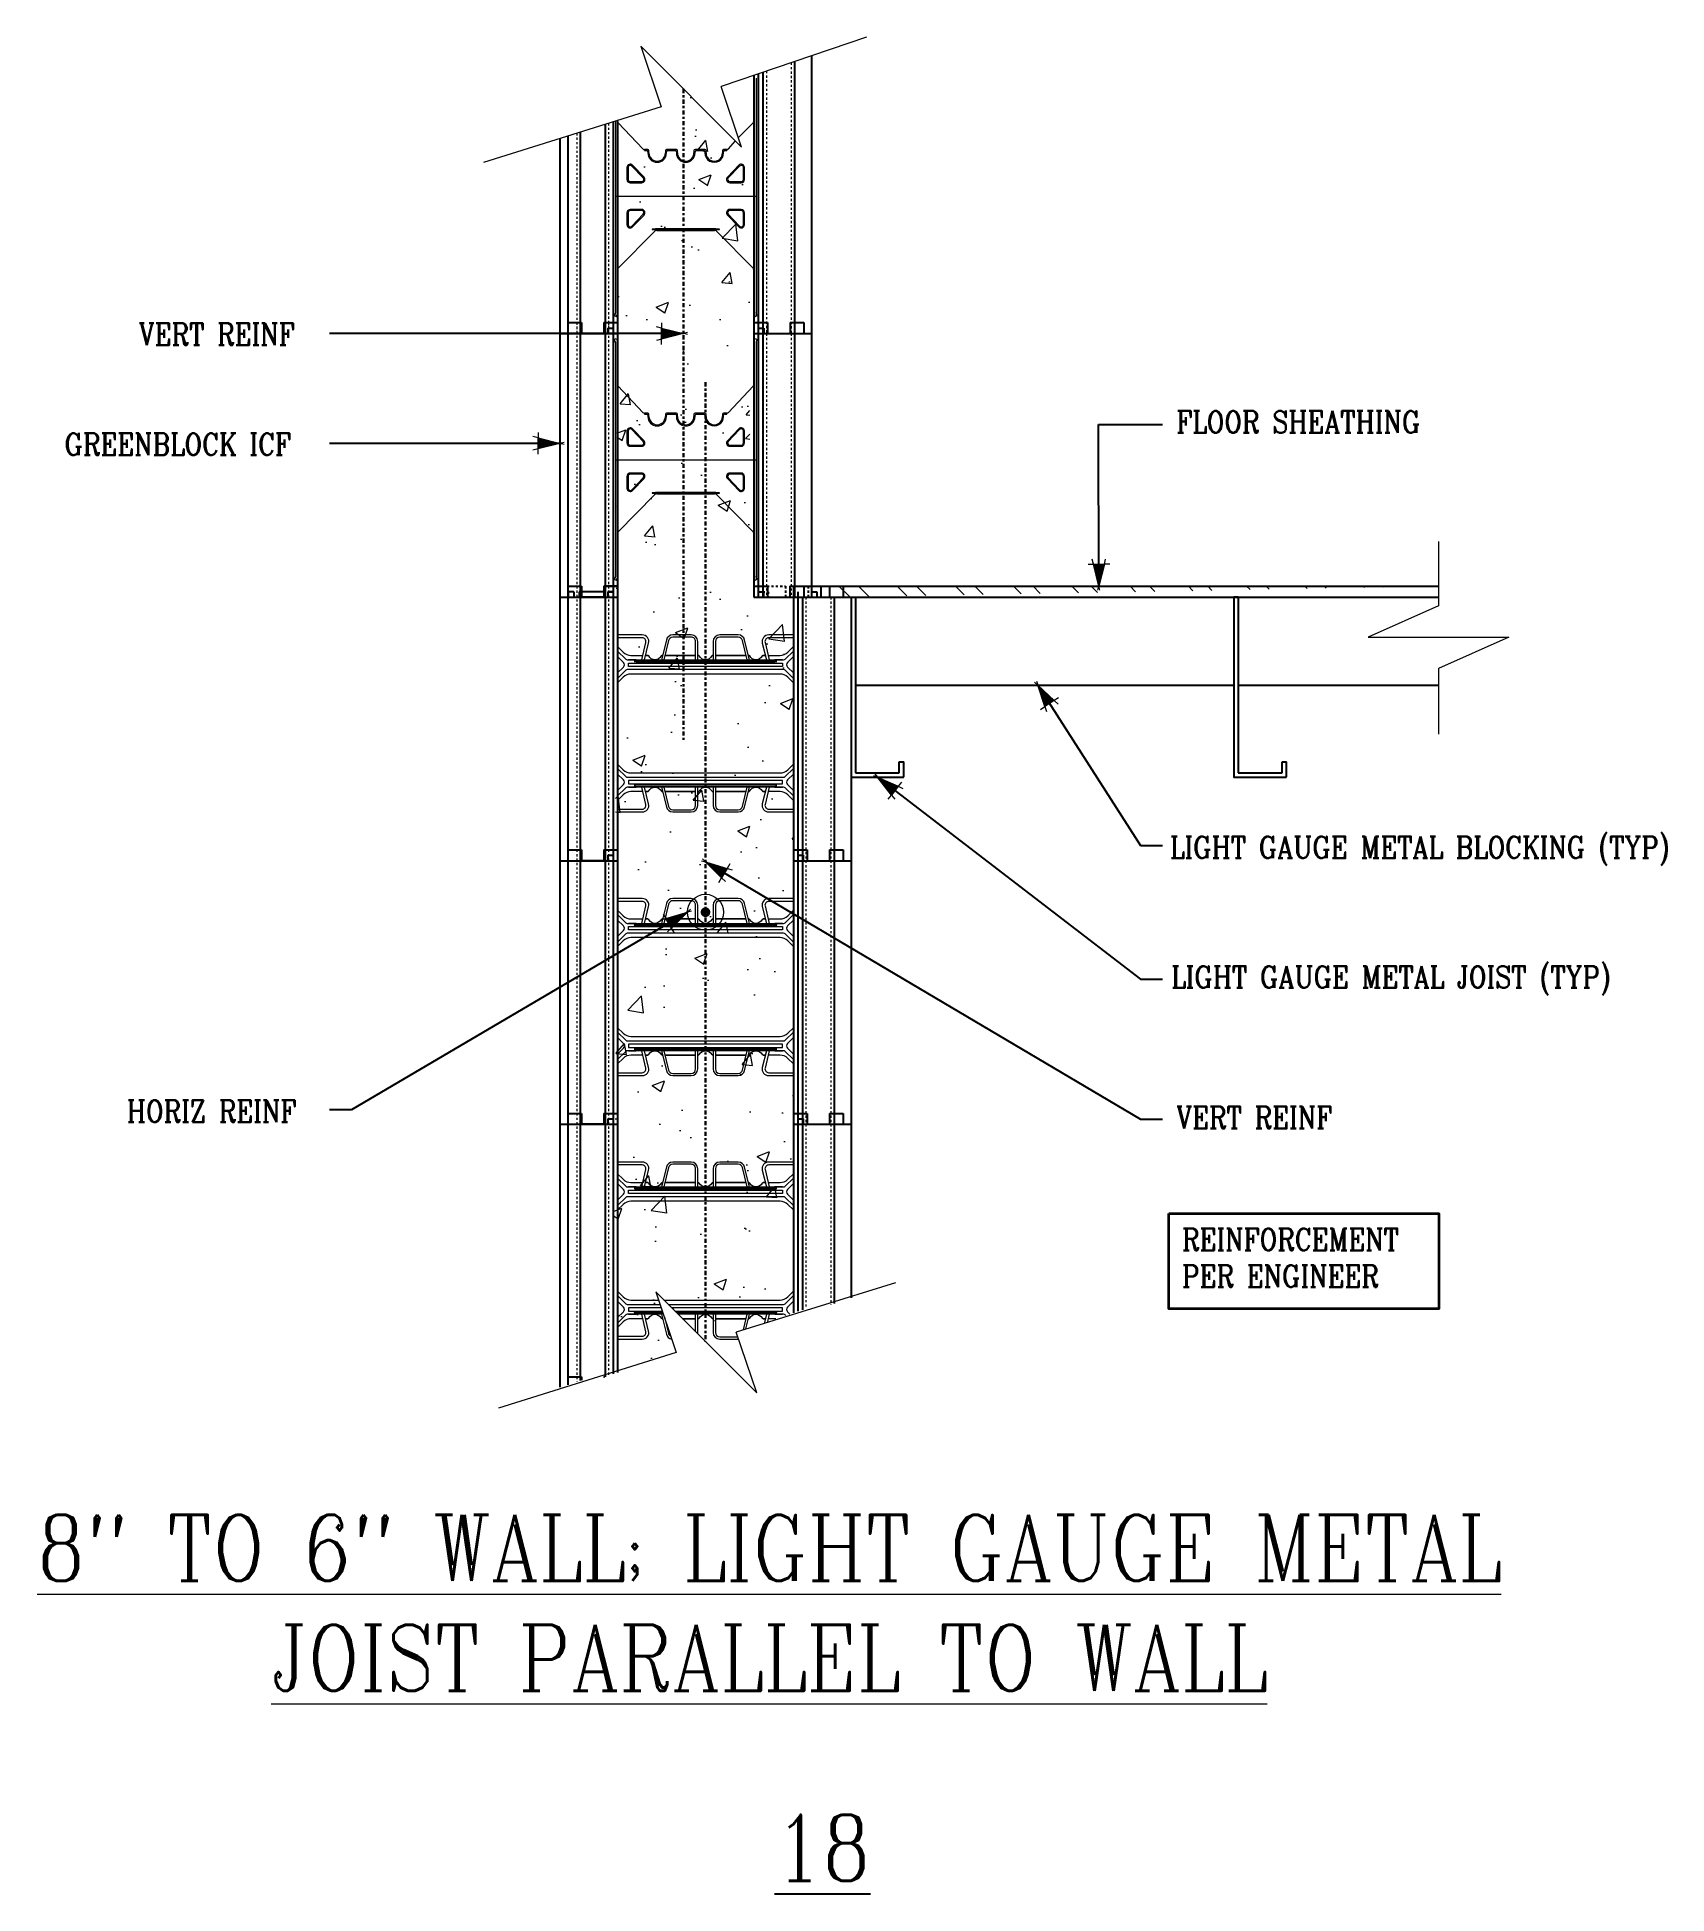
# Model space of a CAD drawing. Header units: inches. Extents: x -106.5 to -32.3, y 209.8 to 294.3.
import ezdxf

# ---------------------------------------------------------------- set-up
doc = ezdxf.new("R2010")
doc.units = ezdxf.units.IN
doc.header["$MEASUREMENT"] = 0
for name, pattern in [('CENTER', [2, 1.25, -0.25, 0.25, -0.25]), ('DASHED2', [0.375, 0.25, -0.125]), ('HIDDEN', [0.375, 0.25, -0.125])]:
    doc.linetypes.add(name, pattern=pattern)
doc.layers.get('Defpoints').update_dxf_attribs({"color": 252})
for name, color, linetype, lineweight in [('A2 Hatch', 8, 'Continuous', 9), ('A4 medium', 7, 'Continuous', 35), ('DETAILS', 7, 'Continuous', 13), ('DIM', 3, 'Continuous', 13), ('REBAR', 2, 'CENTER', 30)]:
    doc.layers.add(name, color=color, linetype=linetype, lineweight=lineweight)
doc.styles.add('ARCTEXT', font='arctext.shx', dxfattribs={"width": 0.85})
doc.styles.add('RomanC', font='romanc.shx', dxfattribs={"width": 0.85, "height": 5})
doc.dimstyles.new('ARCTEXT1-4', dxfattribs={"dimtxt": 4, "dimasz": 2, "dimexe": 2, "dimexo": 2, "dimgap": 2, "dimtad": 1, "dimdec": 4, "dimzin": 3, "dimdsep": 46, "dimlunit": 4, "dimtxsty": 'ARCTEXT', "dimblk": 'ARCHTICK', "dimcen": 2, "dimaunit": 1, "dimadec": 0, "dimazin": 0, "dimtfac": 1, "dimtdec": 4, "dimtmove": 2, "dimatfit": 3, "dimldrblk": 'arrow', "dimfxl": 0, "dimtolj": 1, "dimtzin": 0, "dimarcsym": 0})

msp = doc.modelspace()

# ---------------------------------------------------------------- texts
at = {"layer": 'Defpoints', "insert": (-70.722252466454, 213.3832961667319), "char_height": 3, "width": 90.07999999999998, "attachment_point": 2, "style": 'RomanC'}
msp.add_mtext('{\\L18}\\P            ', dxfattribs=at)
at = {"layer": 'DIM', "color": 3, "char_height": 1, "attachment_point": 1, "style": 'RomanC'}
for s, insert, width in [('VERT REINF ', (-101.8524817761282, 281.290501699031), 22.68954545454545), ('FLOOR SHEATHING ', (-54.60580739680705, 277.2958867785164), 22.68954545454545), ('GREENBLOCK ICF', (-105.2266356354522, 276.2804931102992), 22.68954545454545), ('LIGHT GAUGE METAL BLOCKING (TYP)', (-54.89460476948267, 257.9302855954215), 22.68954545454545), ('LIGHT GAUGE METAL JOIST (TYP)', (-54.83997695159093, 252.0270706970182), 22.68954545454545), ('HORIZ REINF ', (-102.394996078725, 245.9147752835147), 22.68954545454545), ('VERT REINF ', (-54.61206507254434, 245.6258674830082), 22.68954545454545), ('REINFORCEMENT PER ENGINEER', (-54.34680789187229, 240.0784387191374), 13.32674471093725)]:
    msp.add_mtext(s, dxfattribs=dict(at, insert=insert, width=width))
at = {"layer": 'DIM', "insert": (-73.14357456250406, 227.0334899879558), "char_height": 3, "width": 78.09530806104709, "attachment_point": 2, "style": 'ARCTEXT'}
msp.add_mtext('{\\Fromanc.shx|c0;\\L8" TO 6" WALL; LIGHT GAUGE METAL JOIST PARALLEL TO WALL}\\P\\P         ', dxfattribs=at)

# ---------------------------------------------------------------- blocks, each defined once
blk = doc.blocks.new('_ArchTick')
at = {"color": 0, "linetype": 'ByBlock', "const_width": 0.15}
blk.add_lwpolyline([(-0.5, -0.5), (0.5, 0.5)], dxfattribs=at)
blk = doc.blocks.new('arrow')
at = {"layer": 'DIM'}
blk.add_hatch(color=253, dxfattribs=at).paths.add_polyline_path([(-2, 0.5), (-2, -0.5), (0, 0)])
at = {"layer": 'DIM', "lineweight": 9}
for points in [[(-2, 0.9831764405007561), (-2, 0.5), (-2.46875, 0.6171875)], [(0.3742552490839444, 0.0935638122700766), (0, 0)], [(0.3742552490839444, -0.0935638122700766), (0, 0)], [(-2, -0.9831764405007561), (-2, -0.5), (-2.46875, -0.6171875)]]:
    blk.add_lwpolyline(points, dxfattribs=at)
at = {"layer": 'DIM', "lineweight": 15}
blk.add_lwpolyline([(0, 0), (-2, -0.5), (-2, 0.5), (0, 0)], dxfattribs=at)

# ---------------------------------------------------------------- hatches: boundary and pattern name
at = {"layer": 'A2 Hatch', "ltscale": 0.15}
h = msp.add_hatch(dxfattribs=at)
h.set_pattern_fill('AR-CONC', color=256, scale=0.8, style=0)
h.set_pattern_definition([(49.99999999999999, (-6462.453448994974, 1641.199042429756), (5.738081460806028, -0.5020170798607609), [0.6000000000000001, -6.600000000000001]), (355, (-6462.453448994974, 1641.199042429756), (-1.110010668904, 6.017537069600095), [0.48, -5.28]), (100.4514, (-6461.975275554973, 1641.157207709756), (4.628075053712172, 5.515516336487629), [0.5099215199999998, -5.609136895999997]), (46.18420000000001, (-6462.453448994974, 1642.799042429756), (8.537928389005156, -1.324152114632145), [0.9, -9.9]), (96.6356, (-6461.741955034973, 1642.688695973756), (7.477301644389627, 7.792942967203534), [0.7648823039999996, -8.413703999999994]), (351.1842, (-6462.453448994974, 1642.799042429756), (7.477295561069018, 7.792948807402597), [0.7200000000000001, -7.920000000000001]), (21, (-6461.653448994974, 1642.399042429756), (4.775256416947694, -3.220951125322711), [0.6000000000000001, -6.600000000000001]), (326.0000000000001, (-6461.653448994974, 1642.399042429756), (1.946522655372654, 5.801200360374825), [0.48, -5.28]), (71.4514, (-6461.255511130974, 1642.130629581756), (6.72178102865192, 2.580243973679619), [0.5099215200000001, -5.609136896]), (37.50000000000001, (-6462.453448994974, 1641.199042429756), (0.09727884253832536, 2.663150830650492), [0, -5.216, 0, -5.36, 0, -5.300000000000001]), (7.499999999999999, (-6462.453448994974, 1641.199042429756), (2.104556299537189, 3.155293695058882), [0, -3.056, 0, -5.096, 0, -2.02]), (327.5, (-6464.237448994974, 1641.199042429756), (4.270579489379273, -0.1804389738750384), [0, -2, 0, -6.24, 0, -8.28]), (317.5, (-6465.037448994974, 1641.199042429756), (4.66548935473909, 0.8008398586585411), [0, -2.6, 0, -4.144, 0, -5.88])])
h.paths.add_polyline_path([(-78.04227284207633, 291.1512644696313), (-80.02869239595935, 290.4775849239045), (-80.22869239595826, 233.4617929078313), (-77.35873194336824, 234.4351188349624), (-78.29477496016813, 237.1951464529052), (-73.6985808824557, 232.5989523751923), (-74.63462389925559, 235.3589799931351), (-72.02869239595753, 236.2427624488132), (-72.03298968345558, 268.8246777399522), (-74.03298968345558, 268.8246777399504), (-74.0329896834574, 292.5109832922276), (-75.3181647979655, 292.075125627804), (-74.38212178116379, 289.3150980098608), (-78.97831585887621, 293.9112920875737)])
h = msp.add_hatch(dxfattribs=at)
h.set_pattern_fill('ANSI32', color=256, scale=5, angle=90, style=0)
h.set_pattern_definition([(135, (-3316.197850116678, 609.3364192927315), (-1.325825214724777, -1.325825214724776), []), (135, (-3316.197850116678, 610.2203027677315), (-1.325825214724777, -1.325825214724776), [])])
edge = h.paths.add_edge_path()
edge.add_line((-70.04458326327773, 269.3192884694649), (-42.66656147189866, 269.3192884694649))
edge.add_line((-70.04458326327773, 268.8192884694649), (-42.66651599439507, 268.8192884694649))
edge.add_line((-42.66656147189866, 269.3192884694649), (-42.66656147189866, 268.8192884694649))
edge.add_line((-70.04458326327773, 269.3192884694649), (-70.04458326327773, 268.8192884694649))
h = msp.add_hatch(color=256, dxfattribs=at)
edge = h.paths.add_edge_path()
edge.add_arc((-76.04458326327773, 254.4759925114572), 0.2243383222039483, 0, 360)

# ---------------------------------------------------------------- linework, layer by layer
at = {"color": 1}
for p, q in [((-71.21958326327882, 293.4651293362422), (-71.21958326327882, 280.8193004399625)), ((-73.84458326328246, 292.5748799405008), (-73.84458326327882, 280.8193004399625)), ((-73.6445832632781, 292.6427084658917), (-73.6445832632781, 280.8193004399625)), ((-73.42958326327795, 292.715624130685), (-73.42958326327795, 280.8193004399625)), ((-71.98458326327824, 293.2056852266267), (-71.98458326327824, 280.8193004399625)), ((-81.74458326328028, 289.9922425398336), (-81.74458326327664, 280.8193004399625)), ((-80.61958326327664, 290.3443014204788), (-80.61958326327664, 280.8193004399625)), ((-80.24458326327846, 290.4616543806922), (-80.24458326327846, 280.8193004399625)), ((-80.04458326327773, 290.472195653417), (-80.04458326327773, 280.8193004399625)), ((-82.66958326327773, 289.7027719046378), (-82.66958326327773, 280.8193004399625)), ((-82.31958326327555, 289.8123013341717), (-82.31958326327737, 280.8193004399625)), ((-82.66958326327773, 280.8193004399625), (-82.66958326327773, 268.8193004399625)), ((-82.66958326327773, 280.8193004399625), (-80.49458326327664, 280.8193004399625)), ((-82.66958326327773, 280.8193004399625), (-80.04458326327773, 280.8193004399625)), ((-82.66958326327773, 280.8192884694649), (-80.04458326327773, 280.8192884694649)), ((-82.66958326327773, 280.8192884694649), (-80.49458326327664, 280.8192884694649)), ((-82.31958326327737, 281.3193004399625), (-81.69458326327737, 281.3193004399625)), ((-82.31958326327737, 281.3193004399625), (-82.31958326327737, 268.8193004399625)), ((-81.74458326327664, 281.3193004399625), (-81.74458326327664, 268.8193004399625)), ((-80.61958326327664, 280.8193004399625), (-81.74458326327846, 280.8193004399625)), ((-80.61958326327664, 280.8192884694649), (-81.74458326327846, 280.8192884694649)), ((-81.69458326327737, 281.3193004399625), (-81.69458326327737, 280.8193004399625)), ((-80.66958326327773, 281.3193004399625), (-80.66958326327955, 280.8193004399625)), ((-80.66958326327955, 281.3193004399625), (-80.04458326327955, 281.3193004399625)), ((-80.61958326327664, 281.3193004399625), (-80.61958326327664, 268.8193004399625)), ((-80.49458326327846, 281.0693004399625), (-80.49458326327846, 280.8193004399625)), ((-80.49458326327846, 281.0693004399625), (-80.24458326327846, 281.0693004399625)), ((-80.24458326327846, 281.0693004399625), (-80.24458326327846, 268.8193004399625)), ((-80.24458326327846, 280.8193004399625), (-80.04458326327955, 280.8193004399625)), ((-80.24458326327846, 280.8192884694649), (-80.04458326327955, 280.8192884694649)), ((-80.04458326327773, 281.3193004399625), (-80.04458326327773, 268.8193004399625)), ((-80.04458326327773, 281.3193004399625), (-80.04458326327773, 280.8193004399625)), ((-73.84458326327882, 281.3193004399625), (-73.84458326327882, 268.8193004399625)), ((-73.84458326327882, 281.3193004399625), (-73.21958326327882, 281.3193004399625)), ((-73.844583263277, 281.3193004399627), (-73.844583263277, 280.8193004399625)), ((-73.84458326327882, 280.8193004399625), (-73.6445832632781, 280.8193004399625)), ((-73.844583263277, 280.8193004399625), (-71.21958326327882, 280.8193004399625)), ((-73.6445832632781, 281.0693004399625), (-73.6445832632781, 268.8193004399625)), ((-73.6445832632781, 281.0693004399625), (-73.3945832632781, 281.0693004399625)), ((-73.42958326327795, 280.8193004399625), (-71.21958326327882, 280.8193004399625)), ((-73.42958326327795, 280.8193004399625), (-73.42958326327795, 268.8193004399625)), ((-73.3945832632781, 281.0693004399625), (-73.3945832632781, 280.8193004399625)), ((-73.21958326327882, 281.3193004399627), (-73.21958326327882, 280.8193004399625)), ((-72.19458326327737, 281.3193004399625), (-72.19458326327737, 280.8193004399625)), ((-72.19458326327737, 281.3193004399625), (-71.56958326327737, 281.3193004399625)), ((-71.98458326327824, 280.8193004399625), (-71.98458326327824, 268.8193004399625)), ((-71.56958326327737, 281.3193004399625), (-71.56958326327737, 280.8193004399625)), ((-71.21958326327882, 280.8193004399625), (-71.21958326327882, 268.8193004399625)), ((-82.66958326327773, 268.8193004399584), (-80.04458326327773, 268.8193004399584)), ((-82.66958326327773, 268.8193004399584), (-80.04458326327773, 268.8193004399584)), ((-82.66958326327773, 268.8193004399584), (-80.49458326327664, 268.8193004399584)), ((-82.66958326327773, 268.8193004399584), (-80.49458326327664, 268.8193004399584)), ((-82.66958326327773, 268.8193004399584), (-80.04458326327773, 268.8193004399584)), ((-82.66958326327773, 268.8193004399584), (-80.04458326327773, 268.8193004399584)), ((-82.66958326327773, 268.8193004399584), (-80.04458326327773, 268.8193004399584)), ((-82.66958326327773, 268.8193004399584), (-80.49458326327664, 268.8193004399584)), ((-82.66958326327773, 268.8193004399584), (-80.49458326327664, 268.8193004399584)), ((-82.66958326327773, 268.8193004399584), (-80.04458326327773, 268.8193004399584)), ((-82.66958326327773, 268.8193004399584), (-80.04458326327955, 268.8193004399584)), ((-82.66958326327773, 268.8193004399584), (-80.49458326327664, 268.8193004399584)), ((-82.66958326327773, 268.8193004399584), (-80.49458326327664, 268.8193004399584)), ((-82.66958326327773, 268.8193004399584), (-80.04458326327773, 268.8193004399584)), ((-82.66958326327773, 268.8193004399584), (-80.49458326327664, 268.8193004399584)), ((-82.66958326327773, 268.8193004399586), (-80.49458326327664, 268.8193004399586)), ((-82.66958326327773, 268.8193004399586), (-80.04458326327773, 268.8193004399586)), ((-82.66958326327773, 268.8193004399625), (-80.04458326327773, 268.8193004399625)), ((-82.66958326327773, 268.8192884694649), (-82.66958326327773, 256.8192884694649)), ((-82.66958326327773, 268.8192884694649), (-80.49458326327664, 268.8192884694649)), ((-82.66958326327773, 268.8192884694649), (-80.04458326327773, 268.8192884694649)), ((-82.31958326327737, 269.3193004399584), (-81.69458326327737, 269.3193004399584)), ((-82.31958326327737, 269.3193004399584), (-81.69458326327737, 269.3193004399584)), ((-82.31958326327737, 269.3193004399584), (-81.69458326327737, 269.3193004399584)), ((-82.31958326327737, 269.3193004399584), (-81.69458326327737, 269.3193004399584)), ((-82.31958326327737, 269.3193004399584), (-81.69458326327737, 269.3193004399584)), ((-82.31958326327737, 269.3193004399584), (-81.69458326327737, 269.3193004399584)), ((-82.31958326327737, 269.3193004399584), (-81.69458326327737, 269.3193004399584)), ((-82.31958326327737, 269.3193004399586), (-81.69458326327737, 269.3193004399586)), ((-82.31958326327737, 269.3192884694649), (-81.69458326327737, 269.3192884694649)), ((-82.31958326327737, 269.3192884694649), (-82.31958326327737, 256.8192884694649)), ((-82.29458326327773, 269.0693004399625), (-82.29458326327773, 268.8193004399625)), ((-82.04458326327773, 269.0693004399625), (-82.29458326327773, 269.0693004399625)), ((-82.29458326327773, 269.0693004399627), (-82.29458326327773, 268.8193004399627)), ((-82.04458326327773, 269.0693004399627), (-82.29458326327773, 269.0693004399627)), ((-82.29458326327773, 269.0692884694652), (-82.29458326327773, 268.8192884694652)), ((-82.04458326327773, 269.0692884694652), (-82.29458326327773, 269.0692884694652)), ((-82.04458326327773, 269.0693004399625), (-82.04458326327773, 268.8193004399625)), ((-82.04458326327773, 269.0693004399627), (-82.04458326327955, 268.8193004399627)), ((-82.04458326327773, 269.0692884694652), (-82.04458326327773, 268.8192884694652)), ((-80.66958326327773, 269.0693004399625), (-81.79458326327773, 269.0693004399625)), ((-81.79458326327773, 269.0693004399625), (-81.79458326327773, 268.8193004399625)), ((-80.66958326327773, 269.0693004399627), (-81.79458326327773, 269.0693004399627)), ((-81.79458326327773, 269.0693004399627), (-81.79458326327955, 268.8193004399627)), ((-80.66958326327773, 269.0692884694652), (-81.79458326327773, 269.0692884694652)), ((-81.79458326327773, 269.0692884694652), (-81.79458326327773, 268.8192884694652)), ((-81.74458326327664, 269.3192884694649), (-81.74458326327664, 256.8192884694649)), ((-80.61958326327664, 268.8193004399584), (-81.74458326327846, 268.8193004399584)), ((-80.61958326327664, 268.8193004399584), (-81.74458326327846, 268.8193004399584)), ((-80.61958326327664, 268.8193004399584), (-81.74458326327846, 268.8193004399584)), ((-80.61958326327664, 268.8193004399584), (-81.74458326327846, 268.8193004399584)), ((-80.61958326327664, 268.8193004399584), (-81.74458326327664, 268.8193004399584)), ((-80.61958326327664, 268.8193004399584), (-81.74458326327846, 268.8193004399584)), ((-80.61958326327664, 268.8193004399584), (-81.74458326327846, 268.8193004399584)), ((-80.61958326327664, 268.8193004399586), (-81.74458326327846, 268.8193004399586)), ((-80.61958326327664, 268.8192884694649), (-81.74458326327846, 268.8192884694649)), ((-81.69458326327737, 269.3193004399584), (-81.69458326327737, 268.8193004399584)), ((-81.69458326327737, 269.3193004399584), (-81.69458326327737, 268.8193004399584)), ((-81.69458326327737, 269.3193004399584), (-81.69458326327737, 268.8193004399584)), ((-81.69458326327737, 269.3193004399584), (-81.69458326327737, 268.8193004399584)), ((-81.69458326327737, 269.3193004399584), (-81.69458326327737, 268.8193004399584)), ((-81.69458326327737, 269.3193004399584), (-81.69458326327737, 268.8193004399584)), ((-81.69458326327737, 269.3193004399584), (-81.69458326327737, 268.8193004399584)), ((-81.69458326327737, 269.3193004399586), (-81.69458326327737, 268.8193004399586)), ((-81.69458326327737, 269.3192884694649), (-81.69458326327737, 268.8192884694649)), ((-80.66958326327773, 269.3193004399584), (-80.66958326327955, 268.8193004399582)), ((-80.66958326327955, 269.3193004399584), (-80.04458326327955, 269.3193004399584)), ((-80.66958326327773, 269.3193004399584), (-80.66958326327955, 268.8193004399582)), ((-80.66958326327955, 269.3193004399584), (-80.04458326327955, 269.3193004399584)), ((-80.66958326327773, 269.3193004399584), (-80.66958326327955, 268.8193004399584)), ((-80.66958326327955, 269.3193004399584), (-80.04458326327955, 269.3193004399584)), ((-80.66958326327773, 269.3193004399584), (-80.66958326327955, 268.8193004399584)), ((-80.66958326327955, 269.3193004399584), (-80.04458326327955, 269.3193004399584)), ((-80.66958326327955, 269.3193004399584), (-80.66958326327955, 268.8193004399584)), ((-80.66958326327955, 269.3193004399584), (-80.04458326327955, 269.3193004399584)), ((-80.66958326327773, 269.3193004399584), (-80.66958326327955, 268.8193004399584)), ((-80.66958326327955, 269.3193004399584), (-80.04458326327955, 269.3193004399584)), ((-80.66958326327773, 269.3193004399584), (-80.66958326327955, 268.8193004399584)), ((-80.66958326327955, 269.3193004399584), (-80.04458326327955, 269.3193004399584)), ((-80.66958326327773, 269.3193004399627), (-80.66958326327773, 268.8193004399625)), ((-80.04458326327773, 269.3193004399625), (-80.66958326327773, 269.3193004399625)), ((-80.66958326327773, 269.3193004399586), (-80.66958326327955, 268.8193004399586)), ((-80.66958326327955, 269.3193004399586), (-80.04458326327955, 269.3193004399586)), ((-80.66958326327773, 269.3193004399627), (-80.66958326327773, 268.8193004399627)), ((-80.04458326327955, 269.3193004399627), (-80.66958326327955, 269.3193004399627)), ((-80.66958326327773, 269.3192884694649), (-80.66958326327955, 268.8192884694649)), ((-80.66958326327955, 269.3192884694649), (-80.04458326327955, 269.3192884694649)), ((-80.66958326327773, 269.3192884694652), (-80.66958326327773, 268.8192884694652)), ((-80.04458326327773, 269.3192884694652), (-80.66958326327773, 269.3192884694652)), ((-80.61958326327664, 269.3192884694649), (-80.61958326327664, 256.8192884694649)), ((-80.49458326327846, 269.0693004399584), (-80.49458326327846, 268.8193004399584)), ((-80.49458326327846, 269.0693004399584), (-80.24458326327846, 269.0693004399584)), ((-80.49458326327846, 269.0693004399584), (-80.49458326327846, 268.8193004399584)), ((-80.49458326327846, 269.0693004399584), (-80.24458326327846, 269.0693004399584)), ((-80.49458326327846, 269.0693004399584), (-80.49458326327846, 268.8193004399584)), ((-80.49458326327846, 269.0693004399584), (-80.24458326327846, 269.0693004399584)), ((-80.49458326327846, 269.0693004399584), (-80.49458326327846, 268.8193004399584)), ((-80.49458326327846, 269.0693004399584), (-80.24458326327846, 269.0693004399584)), ((-80.49458326327664, 269.0693004399584), (-80.49458326327664, 268.8193004399584)), ((-80.49458326327664, 269.0693004399584), (-80.24458326327664, 269.0693004399584)), ((-80.49458326327846, 269.0693004399584), (-80.49458326327846, 268.8193004399584)), ((-80.49458326327846, 269.0693004399584), (-80.24458326327846, 269.0693004399584)), ((-80.49458326327846, 269.0693004399584), (-80.49458326327846, 268.8193004399584)), ((-80.49458326327846, 269.0693004399584), (-80.24458326327846, 269.0693004399584)), ((-80.49458326327846, 269.0693004399625), (-80.49458326327846, 268.8193004399625)), ((-80.24458326327846, 269.0693004399625), (-80.49458326327846, 269.0693004399625)), ((-80.49458326327846, 269.0693004399586), (-80.49458326327846, 268.8193004399586)), ((-80.49458326327846, 269.0693004399586), (-80.24458326327846, 269.0693004399586)), ((-80.49458326327664, 269.0693004399625), (-80.49458326327664, 268.8193004399625)), ((-80.24458326327664, 269.0693004399625), (-80.49458326327664, 269.0693004399625)), ((-80.49458326327846, 269.0692884694649), (-80.49458326327846, 268.8192884694649)), ((-80.49458326327846, 269.0692884694649), (-80.24458326327846, 269.0692884694649)), ((-80.49458326327846, 269.0692884694649), (-80.49458326327846, 268.8192884694649)), ((-80.24458326327846, 269.0692884694649), (-80.49458326327846, 269.0692884694649)), ((-80.24458326327846, 269.0693004399625), (-80.24458326327846, 268.8193004399625)), ((-80.24458326327664, 269.0693004399625), (-80.24458326327846, 268.8193004399625)), ((-80.24458326327846, 269.0692884694649), (-80.24458326327846, 256.8192884694649)), ((-80.24458326327846, 269.0692884694649), (-80.24458326327846, 268.8192884694649)), ((-80.24458326327846, 268.8193004399584), (-80.04458326327955, 268.8193004399584)), ((-80.24458326327846, 268.8193004399584), (-80.04458326327955, 268.8193004399584)), ((-80.24458326327846, 268.8193004399584), (-80.04458326327955, 268.8193004399584)), ((-80.24458326327846, 268.8193004399584), (-80.04458326327955, 268.8193004399584)), ((-80.24458326327664, 268.8193004399584), (-80.04458326327955, 268.8193004399584)), ((-80.24458326327846, 268.8193004399584), (-80.04458326327955, 268.8193004399584)), ((-80.24458326327846, 268.8193004399584), (-80.04458326327955, 268.8193004399584)), ((-80.24458326327846, 268.8193004399586), (-80.04458326327955, 268.8193004399586)), ((-80.24458326327846, 268.8192884694649), (-80.04458326327955, 268.8192884694649)), ((-80.04458326327773, 269.3193004399584), (-80.04458326327773, 268.8193004399584)), ((-80.04458326327773, 269.3193004399584), (-80.04458326327773, 268.8193004399584)), ((-80.04458326327773, 269.3193004399584), (-80.04458326327773, 268.8193004399584)), ((-80.04458326327773, 269.3193004399584), (-80.04458326327773, 268.8193004399584)), ((-80.04458326327773, 269.3193004399584), (-80.04458326327773, 268.8193004399584)), ((-80.04458326327773, 269.3193004399625), (-80.04458326327773, 268.8193004399625)), ((-80.04458326327773, 269.3193004399586), (-80.04458326327773, 268.8193004399586)), ((-80.04458326327773, 269.3193004399627), (-80.04458326327955, 268.8193004399625)), ((-80.04458326327773, 269.3193004399625), (-80.04458326327773, 268.8193004399625)), ((-80.04458326327773, 269.3192884694649), (-80.04458326327773, 256.8192884694649)), ((-80.04458326327773, 269.3192884694649), (-80.04458326327773, 268.8192884694649)), ((-80.04458326327773, 269.3192884694652), (-80.04458326327773, 268.8192884694649)), ((-73.84888055077687, 269.3193004399586), (-73.84888055077505, 268.8193004399584)), ((-73.84888055077687, 269.3193004399584), (-73.22388055077687, 269.3193004399584)), ((-73.84888055077687, 269.3193004399586), (-73.84888055077505, 268.8193004399586)), ((-73.84888055077687, 268.8193004399584), (-73.64888055077614, 268.8193004399584)), ((-73.84458326327882, 268.8193004399584), (-71.42388055077578, 268.8193004399584)), ((-73.84458326327882, 268.8193004399586), (-71.42388055077578, 268.8193004399586)), ((-73.844583263277, 268.8193004399625), (-71.21958326327882, 268.8193004399625)), ((-73.64888055077614, 269.0693004399584), (-73.39888055077614, 269.0693004399584)), ((-73.6445832632781, 269.3193004399627), (-73.6445832632781, 268.8193004399625)), ((-73.63388055077672, 268.8193004399584), (-71.42388055077578, 268.8193004399584)), ((-73.39888055077614, 269.0693004399584), (-73.39888055077614, 268.8193004399584)), ((-73.22388055077687, 269.3193004399586), (-73.22388055077687, 268.8193004399584)), ((-72.19888055077541, 269.3193004399584), (-72.19888055077541, 268.8193004399584)), ((-72.19888055077541, 269.3193004399584), (-71.57388055077541, 269.3193004399584)), ((-72.04458326327773, 269.3192884694649), (-72.04458326327773, 256.8192884694649)), ((-71.844583263277, 269.0692884694649), (-71.844583263277, 256.8192884694649)), ((-71.62958326327686, 268.8192884694649), (-69.41958326327773, 268.8192884694649)), ((-71.62958326327686, 268.8192884694649), (-71.62958326327686, 256.8192884694649)), ((-71.57388055077541, 269.3193004399584), (-71.57388055077541, 268.8193004399584)), ((-71.41958326327773, 269.3192884694649), (-70.79458326327773, 269.3192884694649)), ((-71.41958326327773, 268.8193004399584), (-71.219583263277, 268.8193004399584)), ((-71.41958326327773, 268.8193004399586), (-71.219583263277, 268.8193004399586)), ((-71.41958326327773, 268.8192884694649), (-71.219583263277, 268.8192884694649)), ((-71.219583263277, 269.0692884694649), (-70.969583263277, 269.0692884694649)), ((-70.969583263277, 269.0692884694649), (-70.969583263277, 268.8192884694649)), ((-70.79458326327773, 269.3192884694649), (-70.79458326327773, 268.8192884694649)), ((-70.3945832632781, 269.3192884694649), (-70.3945832632781, 268.8192884694649)), ((-70.3945832632781, 269.3192884694649), (-69.7695832632781, 269.3192884694649)), ((-70.18458326327715, 268.8192884694649), (-70.18458326327715, 256.8192884694649)), ((-69.7695832632781, 269.3192884694649), (-69.7695832632781, 268.8192884694649)), ((-69.41958326327773, 268.8192884694649), (-69.41958326327773, 256.8192884694649)), ((-82.31958326327737, 257.3192884694649), (-81.69458326327737, 257.3192884694649)), ((-82.31958326327737, 257.3192884694649), (-82.31958326327737, 244.8192884694649)), ((-81.74458326327664, 257.3192884694649), (-81.74458326327664, 244.8192884694649)), ((-81.69458326327737, 257.3192884694649), (-81.69458326327737, 256.8192884694649)), ((-80.66958326327773, 257.3192884694649), (-80.66958326327955, 256.8192884694649)), ((-80.66958326327955, 257.3192884694649), (-80.04458326327955, 257.3192884694649)), ((-80.61958326327664, 257.3192884694649), (-80.61958326327664, 244.8192884694649)), ((-80.49458326327846, 257.0692884694649), (-80.49458326327846, 256.8192884694649)), ((-80.49458326327846, 257.0692884694649), (-80.24458326327846, 257.0692884694649)), ((-80.24458326327846, 257.0692884694649), (-80.24458326327846, 244.8192884694649)), ((-80.04458326327773, 257.3192884694649), (-80.04458326327773, 244.8192884694649)), ((-72.04458326327773, 257.3192884694649), (-72.04458326327773, 244.8192884694649)), ((-72.04458326327773, 257.3192884694649), (-71.41958326327773, 257.3192884694649)), ((-71.844583263277, 257.0692884694649), (-71.844583263277, 244.8192884694649)), ((-71.844583263277, 257.0692884694649), (-71.594583263277, 257.0692884694649)), ((-71.594583263277, 257.0692884694649), (-71.594583263277, 256.8192884694649)), ((-71.41958326327773, 257.3192884694649), (-71.41958326327773, 256.8192884694649)), ((-70.3945832632781, 257.3192884694649), (-70.3945832632781, 256.8192884694649)), ((-70.3945832632781, 257.3192884694649), (-69.7695832632781, 257.3192884694649)), ((-69.7695832632781, 257.3192884694649), (-69.7695832632781, 256.8192884694649)), ((-82.66958326327773, 256.8192884694649), (-80.04458326327773, 256.8192884694649)), ((-82.66958326327773, 256.8192884694649), (-82.66958326327773, 244.8192884694649)), ((-82.66958326327773, 256.8192884694649), (-80.49458326327664, 256.8192884694649)), ((-80.61958326327664, 256.8192884694649), (-81.74458326327846, 256.8192884694649)), ((-80.24458326327846, 256.8192884694649), (-80.04458326327955, 256.8192884694649)), ((-72.04458326327591, 256.8192884694649), (-69.41958326327773, 256.8192884694649)), ((-72.04458326327773, 256.8192884694649), (-71.844583263277, 256.8192884694649)), ((-71.62958326327686, 256.8192884694649), (-69.41958326327773, 256.8192884694649)), ((-71.62958326327686, 256.8192884694649), (-71.62958326327686, 244.8192884694649)), ((-70.18458326327715, 256.8192884694649), (-70.18458326327715, 244.8192884694649)), ((-69.41958326327773, 256.8192884694649), (-69.41958326327773, 244.8192884694649)), ((-82.31958326327737, 245.3192884694649), (-81.69458326327737, 245.3192884694649)), ((-82.31958326327737, 245.3192884694649), (-82.31958326327737, 232.9646468282676)), ((-81.74458326327664, 245.3192884694649), (-81.74458326327664, 233.1596538387634)), ((-81.69458326327737, 245.3192884694649), (-81.69458326327737, 244.8192884694649)), ((-80.66958326327773, 245.3192884694649), (-80.66958326327955, 244.8192884694649)), ((-80.66958326327955, 245.3192884694649), (-80.04458326327955, 245.3192884694649)), ((-80.61958326327664, 245.3192884694649), (-80.61958326327664, 233.329225152238)), ((-80.04458326327773, 245.3192884694649), (-80.04458326327773, 233.5242321627338)), ((-72.04458326327773, 245.3192884694649), (-72.04458326327773, 236.2373731783259)), ((-72.04458326327773, 245.3192884694649), (-71.41958326327773, 245.3192884694649)), ((-71.41958326327773, 245.3192884694649), (-71.41958326327773, 244.8192884694649)), ((-70.3945832632781, 245.3192884694649), (-70.3945832632781, 244.8192884694649)), ((-70.3945832632781, 245.3192884694649), (-69.7695832632781, 245.3192884694649)), ((-69.7695832632781, 245.3192884694649), (-69.7695832632781, 244.8192884694649)), ((-82.66958326327773, 244.8192884694649), (-80.04458326327773, 244.8192884694649)), ((-82.66958326327773, 244.8192884694649), (-82.66958326327773, 232.8459469088357)), ((-82.66958326327773, 244.8192884694649), (-80.49458326327664, 244.8192884694649)), ((-80.61958326327664, 244.8192884694649), (-81.74458326327846, 244.8192884694649)), ((-80.49458326327846, 245.0692884694649), (-80.49458326327846, 244.8192884694649)), ((-80.49458326327846, 245.0692884694649), (-80.24458326327846, 245.0692884694649)), ((-80.24458326327846, 245.0692884694649), (-80.24458326327664, 233.456403637344)), ((-80.24458326327846, 244.8192884694649), (-80.04458326327955, 244.8192884694649)), ((-72.04458326327591, 244.8192884694649), (-69.41958326327773, 244.8192884694649)), ((-72.04458326327773, 244.8192884694649), (-71.844583263277, 244.8192884694649)), ((-71.844583263277, 245.0692884694649), (-71.844583263277, 236.3052017037157)), ((-71.844583263277, 245.0692884694649), (-71.594583263277, 245.0692884694649)), ((-71.62958326327686, 244.8192884694649), (-69.41958326327773, 244.8192884694649)), ((-71.62958326327686, 244.8192884694649), (-71.62958326327686, 236.3781173685097)), ((-71.594583263277, 245.0692884694649), (-71.594583263277, 244.8192884694649)), ((-70.18458326327715, 244.8192884694649), (-70.18458326327715, 236.6562143226083)), ((-69.41958326327773, 244.8192884694649), (-69.41958326327591, 236.915658432224)), ((-82.31958326327737, 233.3192884694649), (-81.69458326327737, 233.3192884694649)), ((-81.69458326327737, 233.3192884694649), (-81.69458326327737, 233.1766109701111)), ((-80.66958326327773, 233.3192884694649), (-80.66958326327773, 233.3122680208903)), ((-80.66958326327955, 233.3192884694649), (-80.64888268477085, 233.3192884694649))]:
    msp.add_line(p, q, dxfattribs=at)
at = {"color": 1, "linetype": 'HIDDEN', "ltscale": 0.02}
for p, q in [((-82.31958326327737, 281.3193004399625), (-81.69458326327737, 281.3193004399625)), ((-82.31958326327737, 281.3193004399625), (-82.31958326327737, 280.8193004399625)), ((-81.69458326327737, 281.3193004399625), (-81.69458326327737, 280.8193004399625)), ((-80.66958326327773, 281.3193004399625), (-80.66958326327955, 280.8193004399625)), ((-80.66958326327955, 281.3193004399625), (-80.04458326327955, 281.3193004399625)), ((-73.844583263277, 281.3193004399627), (-73.219583263277, 281.3193004399627)), ((-73.64458326327627, 281.0693004399627), (-73.64458326327627, 280.8193004399625)), ((-73.64458326327627, 281.0693004399627), (-73.39458326327627, 281.0693004399627)), ((-73.39458326327627, 281.0693004399627), (-73.39458326327627, 280.8193004399627)), ((-73.219583263277, 281.3193004399627), (-73.219583263277, 280.8193004399627)), ((-72.19458326327555, 281.3193004399627), (-72.19458326327555, 280.8193004399627)), ((-72.19458326327555, 281.3193004399627), (-71.56958326327555, 281.3193004399627)), ((-71.56958326327555, 281.3193004399627), (-71.56958326327555, 280.8193004399627)), ((-82.31958326327737, 269.3193004399584), (-81.69458326327737, 269.3193004399584)), ((-82.31958326327737, 269.3193004399584), (-82.31958326327737, 268.8193004399584)), ((-82.31958326327737, 269.3193004399584), (-81.69458326327737, 269.3193004399584)), ((-82.31958326327737, 269.3193004399584), (-81.69458326327737, 269.3193004399584)), ((-82.31958326327737, 269.3193004399584), (-82.31958326327737, 268.8193004399584)), ((-82.31958326327737, 269.3193004399584), (-81.69458326327737, 269.3193004399584)), ((-82.31958326327737, 269.3193004399584), (-82.31958326327737, 268.8193004399584)), ((-82.31958326327737, 269.3193004399584), (-81.69458326327737, 269.3193004399584)), ((-82.31958326327737, 269.3193004399584), (-81.69458326327737, 269.3193004399584)), ((-82.31958326327737, 269.3193004399584), (-82.31958326327737, 268.8193004399584)), ((-82.31958326327737, 269.3193004399584), (-81.69458326327737, 269.3193004399584)), ((-82.31958326327737, 269.3193004399584), (-81.69458326327737, 269.3193004399584)), ((-82.31958326327737, 269.3193004399584), (-82.31958326327737, 268.8193004399584)), ((-82.31958326327737, 269.3193004399586), (-81.69458326327737, 269.3193004399586)), ((-82.31958326327737, 269.3193004399586), (-82.31958326327737, 268.8193004399586)), ((-82.31958326327737, 269.3193004399625), (-81.69458326327737, 269.3193004399625)), ((-82.31958326327737, 269.3193004399625), (-82.31958326327737, 268.8193004399625)), ((-82.31958326327737, 269.3192884694649), (-81.69458326327737, 269.3192884694649)), ((-82.31958326327737, 269.3192884694649), (-82.31958326327737, 268.8192884694649)), ((-81.69458326327737, 269.3193004399584), (-81.69458326327737, 268.8193004399584)), ((-81.69458326327737, 269.3193004399584), (-81.69458326327737, 268.8193004399584)), ((-81.69458326327737, 269.3193004399584), (-81.69458326327737, 268.8193004399584)), ((-81.69458326327737, 269.3193004399584), (-81.69458326327737, 268.8193004399584)), ((-81.69458326327737, 269.3193004399584), (-81.69458326327737, 268.8193004399584)), ((-81.69458326327737, 269.3193004399584), (-81.69458326327737, 268.8193004399584)), ((-81.69458326327737, 269.3193004399584), (-81.69458326327737, 268.8193004399584)), ((-81.69458326327737, 269.3193004399584), (-81.69458326327737, 268.8193004399584)), ((-81.69458326327737, 269.3193004399586), (-81.69458326327737, 268.8193004399586)), ((-81.69458326327737, 269.3193004399625), (-81.69458326327737, 268.8193004399625)), ((-81.69458326327737, 269.3192884694649), (-81.69458326327737, 268.8192884694649)), ((-80.66958326327773, 269.3193004399584), (-80.66958326327955, 268.8193004399584)), ((-80.66958326327955, 269.3193004399584), (-80.04458326327955, 269.3193004399584)), ((-80.66958326327773, 269.3193004399584), (-80.66958326327955, 268.8193004399582)), ((-80.66958326327955, 269.3193004399584), (-80.04458326327955, 269.3193004399584)), ((-80.66958326327773, 269.3193004399584), (-80.66958326327955, 268.8193004399584)), ((-80.66958326327955, 269.3193004399584), (-80.04458326327955, 269.3193004399584)), ((-80.66958326327773, 269.3193004399584), (-80.66958326327955, 268.8193004399584)), ((-80.66958326327955, 269.3193004399584), (-80.04458326327955, 269.3193004399584)), ((-80.66958326327773, 269.3193004399584), (-80.66958326327955, 268.8193004399584)), ((-80.66958326327955, 269.3193004399584), (-80.04458326327955, 269.3193004399584)), ((-80.66958326327773, 269.3193004399584), (-80.66958326327955, 268.8193004399584)), ((-80.66958326327955, 269.3193004399584), (-80.04458326327955, 269.3193004399584)), ((-80.66958326327955, 269.3193004399584), (-80.66958326327955, 268.8193004399584)), ((-80.66958326327955, 269.3193004399584), (-80.04458326327955, 269.3193004399584)), ((-80.66958326327773, 269.3193004399584), (-80.66958326327955, 268.8193004399584)), ((-80.66958326327955, 269.3193004399584), (-80.04458326327955, 269.3193004399584)), ((-80.66958326327773, 269.3193004399586), (-80.66958326327955, 268.8193004399586)), ((-80.66958326327955, 269.3193004399586), (-80.04458326327955, 269.3193004399586)), ((-80.66958326327773, 269.3193004399625), (-80.66958326327955, 268.8193004399625)), ((-80.66958326327955, 269.3193004399625), (-80.04458326327955, 269.3193004399625)), ((-80.66958326327773, 269.3192884694649), (-80.66958326327955, 268.8192884694649)), ((-80.66958326327955, 269.3192884694649), (-80.04458326327955, 269.3192884694649)), ((-73.84888055077505, 269.3193004399586), (-73.22388055077505, 269.3193004399586)), ((-73.84888055077505, 269.3193004399586), (-73.22388055077505, 269.3193004399586)), ((-73.64888055077614, 269.0693004399586), (-73.64888055077432, 268.8193004399584)), ((-73.64888055077614, 269.0693004399586), (-73.39888055077614, 269.0693004399586)), ((-73.64888055077614, 269.0693004399586), (-73.64888055077432, 268.8193004399586)), ((-73.64888055077614, 269.0693004399586), (-73.39888055077614, 269.0693004399586)), ((-73.6445832632781, 269.3193004399627), (-72.3945832632781, 269.3193004399627)), ((-73.44458326327737, 269.0693004399627), (-73.19458326327737, 269.0693004399627)), ((-73.39888055077614, 269.0693004399586), (-73.39888055077614, 268.8193004399586)), ((-73.39888055077614, 269.0693004399586), (-73.39888055077614, 268.8193004399586)), ((-73.22388055077687, 269.3193004399589), (-73.22388055077687, 268.8193004399586)), ((-73.22388055077687, 269.3193004399591), (-73.22388055077687, 268.8193004399586)), ((-73.19458326327737, 269.0693004399627), (-73.19458326327737, 268.8193004399627)), ((-72.3945832632781, 269.3193004399627), (-72.3945832632781, 268.8193004399627)), ((-72.19888055077541, 269.3193004399586), (-72.19888055077541, 268.8193004399586)), ((-72.19888055077541, 269.3193004399586), (-71.57388055077541, 269.3193004399586)), ((-72.19888055077541, 269.3193004399586), (-72.19888055077541, 268.8193004399586)), ((-72.19888055077541, 269.3193004399586), (-71.57388055077541, 269.3193004399586)), ((-71.99458326327664, 269.3193004399627), (-71.99458326327664, 268.8193004399627)), ((-71.99458326327664, 269.3193004399627), (-71.36958326327664, 269.3193004399627)), ((-71.57388055077541, 269.3193004399586), (-71.57388055077541, 268.8193004399586)), ((-71.57388055077541, 269.3193004399586), (-71.57388055077541, 268.8193004399586)), ((-71.36958326327664, 269.3193004399627), (-71.36958326327664, 268.8193004399627)), ((-82.31958326327737, 257.3192884694649), (-81.69458326327737, 257.3192884694649)), ((-81.69458326327737, 257.3192884694649), (-81.69458326327737, 256.8192884694649)), ((-80.66958326327773, 257.3192884694649), (-80.66958326327955, 256.8192884694649)), ((-80.66958326327955, 257.3192884694649), (-80.04458326327955, 257.3192884694649)), ((-72.04458326327591, 257.3192884694649), (-71.41958326327591, 257.3192884694649)), ((-71.41958326327591, 257.3192884694654), (-71.41958326327591, 256.8192884694649)), ((-70.39458326327446, 257.3192884694649), (-70.39458326327446, 256.8192884694649)), ((-70.39458326327446, 257.3192884694649), (-69.76958326327446, 257.3192884694649)), ((-69.76958326327446, 257.3192884694649), (-69.76958326327446, 256.8192884694649)), ((-82.31958326327737, 245.3192884694649), (-81.69458326327737, 245.3192884694649)), ((-81.69458326327737, 245.3192884694649), (-81.69458326327737, 244.8192884694649)), ((-80.66958326327773, 245.3192884694649), (-80.66958326327955, 244.8192884694649)), ((-80.66958326327955, 245.3192884694649), (-80.04458326327955, 245.3192884694649)), ((-72.04458326327591, 245.3192884694649), (-71.41958326327591, 245.3192884694649)), ((-71.41958326327591, 245.3192884694654), (-71.41958326327591, 244.8192884694649)), ((-70.39458326327446, 245.3192884694649), (-70.39458326327446, 244.8192884694649)), ((-70.39458326327446, 245.3192884694649), (-69.76958326327446, 245.3192884694649)), ((-69.76958326327446, 245.3192884694649), (-69.76958326327446, 244.8192884694649)), ((-82.31958326327737, 233.3192884694649), (-81.69458326327737, 233.3192884694649)), ((-81.69458326327737, 233.3192884694649), (-81.69458326327737, 233.1766109701111)), ((-80.66958326327773, 233.3192884694649), (-80.66958326327773, 233.3122680208903)), ((-80.66958326327955, 233.3192884694649), (-80.64888268477085, 233.3192884694649))]:
    msp.add_line(p, q, dxfattribs=at)
at = {"ltscale": 0.15}
for p, q in [((-81.69458326327737, 280.8193004399625), (-80.66958326327773, 280.8193004399625)), ((-81.69458326327737, 280.8192884694649), (-80.66958326327773, 280.8192884694649)), ((-81.69458326327737, 268.8193004399584), (-80.66958326327773, 268.8193004399584)), ((-81.69458326327737, 268.8193004399584), (-80.66958326327773, 268.8193004399584)), ((-81.69458326327737, 268.8193004399584), (-80.66958326327773, 268.8193004399584)), ((-81.69458326327737, 268.8193004399584), (-80.66958326327773, 268.8193004399584)), ((-81.69458326327737, 268.8193004399584), (-80.66958326327955, 268.8193004399584)), ((-81.69458326327737, 268.8193004399584), (-80.66958326327773, 268.8193004399584)), ((-81.69458326327737, 268.8193004399584), (-80.66958326327773, 268.8193004399584)), ((-81.69458326327737, 268.8193004399586), (-80.66958326327773, 268.8193004399586)), ((-81.69458326327737, 268.8192884694649), (-80.66958326327773, 268.8192884694649)), ((-72.04888055077578, 269.3192884694649), (-42.66656147189866, 269.3192884694649)), ((-69.41958326327773, 268.8192884694649), (-42.66651599439689, 268.8192884694649)), ((-69.21958326327882, 268.8192884694649), (-69.21958326327882, 260.8192884694649)), ((-51.79417908703732, 268.8192884694649), (-51.99417908703805, 268.8192884694649)), ((-51.99417908703805, 268.8192884694649), (-51.99417908703805, 260.6392884694646)), ((-51.79417908703732, 268.8192884694649), (-51.79417908703732, 260.8192884694649)), ((-69.21958326327882, 264.8192884694649), (-51.99417908703805, 264.8192884694649)), ((-51.79417908703732, 264.8192884694649), (-42.66615217437726, 264.8192884694649)), ((-67.21958326327882, 260.8192884694649), (-67.21958326327882, 261.3192884694649)), ((-67.21958326327882, 261.3192884694649), (-67.01958326327991, 261.3192884694649)), ((-67.0195832632781, 260.6392884694646), (-67.0195832632781, 261.3192884694649)), ((-49.79417908703732, 260.8192884694649), (-49.79417908703732, 261.3192884694649)), ((-49.79417908703732, 261.3192884694649), (-49.59417908703841, 261.3192884694649)), ((-49.59417908703841, 260.6392884694646), (-49.59417908703841, 261.3192884694649)), ((-69.41958326327773, 260.6192884694647), (-67.03958326327853, 260.6192884694647)), ((-69.21958326327882, 260.8192884694649), (-67.21958326327882, 260.8192884694649)), ((-69.21958326327882, 260.8192884694649), (-67.21958326327882, 260.8192884694649)), ((-51.97417908703761, 260.6192884694647), (-49.61417908703703, 260.6192884694647)), ((-51.79417908703732, 260.8192884694649), (-49.79417908703732, 260.8192884694649)), ((-51.79417908703732, 260.8192884694649), (-49.79417908703732, 260.8192884694649)), ((-81.69458326327737, 256.8192884694649), (-80.66958326327773, 256.8192884694649)), ((-81.69458326327737, 244.8192884694649), (-80.66958326327773, 244.8192884694649))]:
    msp.add_line(p, q, dxfattribs=at)
for centre, start, end in [((-67.03958326327853, 260.6392884694646), 270, 0), ((-51.97417908703761, 260.6392884694646), 180, 270), ((-49.61417908703703, 260.6392884694646), 270, 0)]:
    msp.add_arc(centre, 0.02, start, end, dxfattribs=at)
at = {"layer": 'A2 Hatch', "linetype": 'DASHED2', "ltscale": 0.15}
for p, q in [((-73.2695832632781, 292.769886950997), (-73.2695832632781, 280.8193004399625)), ((-72.14458326327627, 293.1514224063151), (-72.1445832632781, 280.8193004399625)), ((-80.45958326327678, 290.394372016837), (-80.45958326327678, 280.8193004399625)), ((-81.90458326327831, 289.9421719434768), (-81.90458326327831, 280.8193004399625)), ((-81.90458326327831, 281.3193004399625), (-81.90458326327831, 268.8193004399625)), ((-80.4595832632786, 281.3193004399625), (-80.45958326327678, 268.8193004399625)), ((-73.2695832632781, 280.8193004399625), (-73.2695832632781, 268.8193004399625)), ((-72.1445832632781, 280.8193004399625), (-72.1445832632781, 268.8193004399625)), ((-81.90458326327831, 269.3192884694649), (-81.90458326327831, 256.8192884694649)), ((-80.4595832632786, 269.3192884694649), (-80.45958326327678, 256.8192884694649)), ((-71.469583263277, 268.8192884694649), (-71.469583263277, 256.8192884694649)), ((-70.344583263277, 268.8192884694649), (-70.344583263277, 256.8192884694649)), ((-81.90458326327831, 257.3192884694649), (-81.90458326327831, 244.8192884694649)), ((-80.4595832632786, 257.3192884694649), (-80.45958326327678, 244.8192884694649)), ((-71.469583263277, 256.8192884694649), (-71.469583263277, 244.8192884694649)), ((-70.344583263277, 256.8192884694649), (-70.344583263277, 244.8192884694649)), ((-81.90458326327831, 245.3192884694649), (-81.90458326327831, 233.1053910184519)), ((-80.4595832632786, 245.3192884694649), (-80.4595832632786, 233.38348797255)), ((-71.469583263277, 244.8192884694649), (-71.469583263277, 236.4323801888217)), ((-70.344583263277, 244.8192884694649), (-70.344583263277, 236.6019515022963))]:
    msp.add_line(p, q, dxfattribs=at)
at = {"layer": 'A2 Hatch', "ltscale": 0.15}
msp.add_circle((-76.04458326327773, 254.4759925114572), 0.8157720410317779, dxfattribs=at)
at = {"layer": 'A4 medium', "ltscale": 0.15}
msp.add_lwpolyline([(-54.94494482986198, 240.7640671929034), (-42.65002773267048, 240.7640671929034), (-42.65002773267048, 236.4220662692055), (-54.94494482986198, 236.4220662692055)], close=True, dxfattribs=at)
at = {"layer": 'DETAILS', "color": 6, "lineweight": 20}
for p, q in [((-73.84458326328246, 290.4895314687217), (-73.84458326328064, 292.4688416505808)), ((-73.7445832632821, 292.4443004399625), (-73.7445832632821, 281.7465541485885)), ((-80.14458326327991, 290.5242426261407), (-80.14458326328173, 281.7465541485885)), ((-80.04459014296668, 290.5061075829174), (-80.04459014296668, 290.4895314687217)), ((-80.04458326328137, 290.5555367488653), (-80.04458326327955, 283.7278790837261)), ((-80.0167288750709, 290.4202782859029), (-78.89910020777103, 289.2300472571437)), ((-74.54681545304271, 289.7484824364556), (-73.87244453118007, 290.4202782859036)), ((-73.84458326328064, 283.7278790837261), (-73.84458326328246, 290.4895314687217)), ((-78.82696147566827, 289.1993004399626), (-78.81958326327737, 289.1993004399626)), ((-78.66958326327591, 289.1993004399626), (-78.82696147566827, 289.1993004399626)), ((-78.81958326327737, 289.1993004399626), (-78.81958326327737, 289.1493004399626)), ((-78.81958326327737, 289.1493004399626), (-78.719583263277, 289.1493004399626)), ((-78.61958326327664, 289.0443004399626), (-78.61958326327664, 289.1493004399626)), ((-77.86958326327664, 289.1493004399626), (-77.86958326327664, 289.0443004399624)), ((-77.36958326327664, 289.1993004399626), (-77.81958326327737, 289.1993004399626)), ((-77.7695832632781, 289.1493004399626), (-77.41958326327773, 289.1493004399626)), ((-77.31958326327737, 289.0443004399597), (-77.31958326327737, 289.1493004399626)), ((-76.56958326327918, 289.1493004399626), (-76.56958326327918, 289.0443004399597)), ((-76.06958326327918, 289.1993004399626), (-76.51958326327991, 289.1993004399626)), ((-76.46958326327882, 289.1493004399626), (-76.11958326328028, 289.1493004399626)), ((-76.01958326327991, 289.0443004399624), (-76.01958326327991, 289.1493004399626)), ((-75.26958326327991, 289.1493004399626), (-75.26958326327991, 289.0443004399626)), ((-75.0622050508901, 289.1993004399626), (-75.21958326327882, 289.1993004399626)), ((-75.16958326327955, 289.1493004399626), (-75.06958326327918, 289.1493004399626)), ((-75.06958326327918, 289.1493004399626), (-75.06958326327918, 289.1993004399626)), ((-75.06958326327918, 289.1993004399626), (-75.0622050508901, 289.1993004399626)), ((-74.99006631878552, 289.2300472571437), (-74.68046046523892, 289.5921685266217)), ((-79.61958326327664, 288.3803234856985), (-79.61958326327664, 287.8393004399625)), ((-79.56958326327555, 288.3803234856985), (-79.56958326327737, 287.8393004399625)), ((-78.8780624072661, 287.9085536227815), (-79.39744453117243, 288.4495766685175)), ((-78.84199304121472, 287.9431802141908), (-79.36137516512105, 288.484203259927)), ((-78.66958326327591, 289.0993004399625), (-78.66958326327773, 289.0443004399626)), ((-77.81958326327737, 289.0443004399622), (-77.81958326327737, 289.0993004399627)), ((-77.36958326327664, 289.0993004399625), (-77.36958326327846, 289.0443004399597)), ((-76.5195832632781, 289.0443004399597), (-76.5195832632781, 289.0993004399625)), ((-76.06958326327918, 289.0993004399627), (-76.06958326327918, 289.0443004399622)), ((-75.21958326327882, 289.0443004399626), (-75.21958326328064, 289.0993004399625)), ((-74.5277913614355, 288.484203259927), (-75.04717348534183, 287.9431802141908)), ((-74.49172199538413, 288.4495766685175), (-75.01110411929045, 287.9085536227815)), ((-74.319583263281, 287.8393004399625), (-74.319583263281, 288.3803234856985)), ((-74.26958326327991, 287.8393004399625), (-74.26958326327991, 288.3803234856985)), ((-79.469583263277, 287.7393004399626), (-78.95020113937068, 287.7393004399626)), ((-79.469583263277, 287.6893004399626), (-78.95020113937068, 287.6893004399626)), ((-74.9389653871877, 287.7393004399626), (-74.41958326327955, 287.7393004399626)), ((-74.9389653871877, 287.6893004399626), (-74.41958326327955, 287.6893004399626)), ((-80.14458326328173, 287.0693004399625), (-73.7445832632821, 287.0693004399625)), ((-79.61958326327664, 286.3193004399625), (-79.61958326327664, 285.7782773942265)), ((-79.56958326327737, 286.3193004399627), (-79.56958326327555, 285.7782773942265)), ((-78.95020113937068, 286.4693004399626), (-79.469583263277, 286.4693004399626)), ((-78.95020113937068, 286.4193004399626), (-79.469583263277, 286.4193004399626)), ((-79.39744453117243, 285.7090242114077), (-78.8780624072661, 286.2500472571437)), ((-79.36137516512105, 285.6743976199982), (-78.84199304121472, 286.2154206657342)), ((-75.04717348534183, 286.2154206657342), (-74.5277913614355, 285.6743976199982)), ((-75.01110411929045, 286.2500472571437), (-74.49172199538413, 285.7090242114077)), ((-74.41958326327955, 286.4693004399626), (-74.9389653871877, 286.4693004399626)), ((-74.41958326327955, 286.4193004399626), (-74.9389653871877, 286.4193004399626)), ((-74.319583263281, 285.7782773942265), (-74.319583263281, 286.3193004399625)), ((-74.26958326327991, 285.7782773942265), (-74.26958326327991, 286.3193004399625)), ((-80.01529394140022, 283.7985897618446), (-78.3635172461, 285.4753664571404)), ((-78.31485374377559, 285.5893004399625), (-78.4709638333789, 285.5742169291029)), ((-78.4709638333789, 285.5543839508221), (-78.31485374377559, 285.5393004399625)), ((-76.94458326327737, 285.5893004399627), (-78.31485374377559, 285.5893004399625)), ((-78.31485374377559, 285.5393004399625), (-76.94458326327737, 285.5393004399625)), ((-78.25745122892118, 285.5193004399625), (-76.94458326327737, 285.5193004399625)), ((-75.57431278278096, 285.5893004399627), (-76.94458326327737, 285.5893004399627)), ((-76.94458326327737, 285.5393004399625), (-75.57431278278096, 285.5393004399625)), ((-76.94458326327737, 285.5193004399625), (-75.63171529763537, 285.5193004399625)), ((-75.41820269317765, 285.5742169291029), (-75.57431278278096, 285.5893004399627)), ((-75.57431278278096, 285.5393004399625), (-75.41820269317765, 285.5543839508221)), ((-75.52564928045837, 285.4753664571404), (-73.87387258516179, 283.7985897618446)), ((-80.04458326327955, 281.7197592293439), (-80.04458326328137, 283.7278790837258)), ((-73.84458326328064, 283.7278790837258), (-73.84458326328064, 281.7197592293439)), ((-80.15128199309044, 281.7215541485884), (-80.19697094771806, 281.6424185578287)), ((-80.19697094771806, 281.6424185578287), (-80.11036840733874, 281.5924185578292)), ((-80.14458326327991, 281.7831566889663), (-80.14458326327991, 281.7465541485885)), ((-80.11036840733874, 281.5924185578292), (-80.05128199309189, 281.6947592293441)), ((-73.83788453347012, 281.6947592293441), (-73.77879811922145, 281.5924185578292)), ((-73.77879811922145, 281.5924185578292), (-73.69219557884395, 281.6424185578294)), ((-73.7445832632821, 281.7465541485885), (-73.7445832632821, 281.7831566889668)), ((-73.69219557884395, 281.6424185578294), (-73.73788453346975, 281.7215541485884)), ((-80.19697094771624, 280.5461823220955), (-80.11036840733874, 280.5961823220955)), ((-80.15128199309044, 280.4670467313363), (-80.19697094771624, 280.5461823220955)), ((-80.1445832632781, 280.4443004399625), (-80.14458326327991, 269.7465541485885)), ((-80.14458326327991, 280.4054441909584), (-80.14458326327991, 280.4420467313362)), ((-80.11036840733874, 280.5961823220955), (-80.05128199309007, 280.4938416505806)), ((-80.04458326327955, 280.4688416505808), (-80.04458326327773, 278.4895314687217)), ((-73.84458326328064, 278.4895314687217), (-73.84458326327882, 280.4688416505808)), ((-73.8378845334683, 280.4938416505809), (-73.77879811921963, 280.5961823220955)), ((-73.77879811921963, 280.5961823220955), (-73.69219557884213, 280.5461823220955)), ((-73.74458326328028, 280.4443004399625), (-73.74458326328028, 269.7465541485885)), ((-73.74458326328028, 280.4420467313362), (-73.74458326328028, 280.4054441909584)), ((-73.69219557884213, 280.5461823220955), (-73.73788453346793, 280.4670467313363)), ((-80.04458326327773, 278.4895314687217), (-80.04458326327773, 271.7278790837261)), ((-80.01672887506908, 278.4202782859029), (-78.89910020777103, 277.2300472571437)), ((-74.99006631878552, 277.2300472571437), (-73.87244453117825, 278.4202782859036)), ((-73.84458326327882, 271.7278790837261), (-73.84458326328064, 278.4895314687217)), ((-78.8780624072661, 275.9085536227815), (-79.39744453117243, 276.4495766685175)), ((-78.84199304121472, 275.9431802141908), (-79.36137516512105, 276.484203259927)), ((-78.82696147566827, 277.1993004399626), (-78.81958326327737, 277.1993004399626)), ((-78.66958326327591, 277.1993004399626), (-78.82696147566827, 277.1993004399626)), ((-78.81958326327737, 277.1993004399626), (-78.81958326327737, 277.1493004399626)), ((-78.81958326327737, 277.1493004399626), (-78.719583263277, 277.1493004399626)), ((-78.66958326327591, 277.0993004399625), (-78.66958326327773, 277.0443004399626)), ((-78.61958326327664, 277.0443004399626), (-78.61958326327664, 277.1493004399626)), ((-77.86958326327664, 277.1493004399626), (-77.86958326327664, 277.0443004399624)), ((-77.36958326327664, 277.1993004399626), (-77.81958326327737, 277.1993004399626)), ((-77.81958326327737, 277.0443004399622), (-77.81958326327737, 277.0993004399627)), ((-77.7695832632781, 277.1493004399626), (-77.41958326327773, 277.1493004399626)), ((-77.36958326327664, 277.0993004399625), (-77.36958326327846, 277.0443004399597)), ((-77.31958326327737, 277.0443004399597), (-77.31958326327737, 277.1493004399626)), ((-76.56958326327918, 277.1493004399626), (-76.56958326327918, 277.0443004399597)), ((-76.06958326327918, 277.1993004399626), (-76.51958326327991, 277.1993004399626)), ((-76.5195832632781, 277.0443004399597), (-76.5195832632781, 277.0993004399625)), ((-76.46958326327882, 277.1493004399626), (-76.11958326328028, 277.1493004399626)), ((-76.06958326327918, 277.0993004399627), (-76.06958326327918, 277.0443004399622)), ((-76.01958326327991, 277.0443004399624), (-76.01958326327991, 277.1493004399626)), ((-75.26958326327991, 277.1493004399626), (-75.26958326327991, 277.0443004399626)), ((-75.0622050508901, 277.1993004399626), (-75.21958326327882, 277.1993004399626)), ((-75.21958326327882, 277.0443004399626), (-75.21958326328064, 277.0993004399625)), ((-75.16958326327955, 277.1493004399626), (-75.06958326327918, 277.1493004399626)), ((-75.06958326327918, 277.1493004399626), (-75.06958326327918, 277.1993004399626)), ((-75.06958326327918, 277.1993004399626), (-75.0622050508901, 277.1993004399626)), ((-74.5277913614355, 276.484203259927), (-75.04717348534183, 275.9431802141908)), ((-74.49172199538413, 276.4495766685175), (-75.01110411929045, 275.9085536227815)), ((-79.61958326327664, 276.3803234856985), (-79.61958326327664, 275.8393004399625)), ((-79.56958326327555, 276.3803234856985), (-79.56958326327737, 275.8393004399625)), ((-79.469583263277, 275.7393004399626), (-78.95020113937068, 275.7393004399626)), ((-79.469583263277, 275.6893004399626), (-78.95020113937068, 275.6893004399626)), ((-74.9389653871877, 275.7393004399626), (-74.41958326327955, 275.7393004399626)), ((-74.9389653871877, 275.6893004399626), (-74.41958326327955, 275.6893004399626)), ((-74.319583263281, 275.8393004399625), (-74.319583263281, 276.3803234856985)), ((-74.26958326327991, 275.8393004399625), (-74.26958326327991, 276.3803234856985)), ((-80.14458326327991, 275.0693004399625), (-73.74458326328028, 275.0693004399625)), ((-79.61958326327664, 274.3193004399625), (-79.61958326327664, 273.7782773942265)), ((-79.56958326327737, 274.3193004399627), (-79.56958326327555, 273.7782773942265)), ((-78.95020113937068, 274.4693004399626), (-79.469583263277, 274.4693004399626)), ((-78.95020113937068, 274.4193004399626), (-79.469583263277, 274.4193004399626)), ((-79.39744453117243, 273.7090242114077), (-78.8780624072661, 274.2500472571437)), ((-79.36137516512105, 273.6743976199982), (-78.84199304121472, 274.2154206657342)), ((-75.04717348534183, 274.2154206657342), (-74.5277913614355, 273.6743976199982)), ((-75.01110411929045, 274.2500472571437), (-74.49172199538413, 273.7090242114077)), ((-74.41958326327955, 274.4693004399626), (-74.9389653871877, 274.4693004399626)), ((-74.41958326327955, 274.4193004399626), (-74.9389653871877, 274.4193004399626)), ((-74.319583263281, 273.7782773942265), (-74.319583263281, 274.3193004399625)), ((-74.26958326327991, 273.7782773942265), (-74.26958326327991, 274.3193004399625)), ((-80.0152939413984, 271.7985897618446), (-78.3635172461, 273.4753664571404)), ((-78.31485374377559, 273.5893004399625), (-78.4709638333789, 273.5742169291029)), ((-78.4709638333789, 273.5543839508221), (-78.31485374377559, 273.5393004399625)), ((-76.94458326327737, 273.5893004399627), (-78.31485374377559, 273.5893004399625)), ((-78.31485374377559, 273.5393004399625), (-76.94458326327737, 273.5393004399625)), ((-78.25745122892118, 273.5193004399625), (-76.94458326327737, 273.5193004399625)), ((-75.57431278278096, 273.5893004399627), (-76.94458326327737, 273.5893004399627)), ((-76.94458326327737, 273.5393004399625), (-75.57431278278096, 273.5393004399625)), ((-76.94458326327737, 273.5193004399625), (-75.63171529763537, 273.5193004399625)), ((-75.41820269317765, 273.5742169291029), (-75.57431278278096, 273.5893004399627)), ((-75.57431278278096, 273.5393004399625), (-75.41820269317765, 273.5543839508221)), ((-75.52564928045837, 273.4753664571404), (-73.87387258515997, 271.7985897618446)), ((-80.04458326327773, 269.7197592293439), (-80.04458326327955, 271.7278790837258)), ((-73.84458326327882, 271.7278790837258), (-73.84458326327882, 269.7197592293439)), ((-80.15128199308862, 269.7215541485884), (-80.19697094771624, 269.6424185578287)), ((-80.1445832632781, 269.7831566889663), (-80.1445832632781, 269.7465541485885)), ((-80.11036840733692, 269.5924185578292), (-80.05128199309007, 269.6947592293441)), ((-73.8378845334683, 269.6947592293441), (-73.77879811921963, 269.5924185578292)), ((-73.74458326328028, 269.7465541485885), (-73.74458326328028, 269.7831566889668)), ((-73.69219557884213, 269.6424185578294), (-73.73788453346793, 269.7215541485884)), ((-80.19697094771624, 269.6424185578287), (-80.11036840733692, 269.5924185578292)), ((-73.77879811921963, 269.5924185578292), (-73.69219557884213, 269.6424185578294)), ((-76.4928300256434, 235.969288469465), (-77.0901971145359, 235.969288469465)), ((-77.0901971145359, 235.969288469465), (-76.4928300256434, 235.969288469465))]:
    msp.add_line(p, q, dxfattribs=at)
for points in [[(-78.81541272925466, 265.969288469465), (-78.63224101971724, 266.7289686342515, 0.4853378929632635), (-78.9238831304902, 267.0992884694651), (-80.04458326327955, 267.0992884694651)], [(-79.19521477126187, 265.969288469465), (-79.29521477126224, 265.969288469465), (-79.54521477126224, 265.969288469465), (-78.94913827354145, 265.969288469465), (-78.7586192677191, 266.7594405628438, 0.4853378929632635), (-78.9238831304902, 266.969288469465), (-80.04458326327955, 266.969288469465)], [(-80.04458326327773, 266.5686569614791), (-79.79166138066836, 266.3157350788706, 0.1989123673788307), (-79.43810799007593, 266.1692884694648), (-78.90091489796038, 266.1692884694648)], [(-80.04458326327773, 266.368656961477), (-79.67450409314375, 265.9985777913462, 0.1989123673782989), (-79.60379341502636, 265.969288469465), (-76.04458326327773, 265.9692884694646, -0.2793220653060733), (-76.33034049124768, 266.1424340241438, 0.279322065306064), (-76.37466072701869, 266.1692884694648)], [(-76.39283002564304, 265.969288469465), (-76.39283002564304, 266.799288469465, 0.414213562373095), (-76.69283002564413, 267.0992884694651), (-77.53519478597087, 267.0992884694651, 0.3464949689054692), (-77.82683689674383, 266.8696083046789), (-78.0439192045215, 265.969288469465)], [(-76.4928300256434, 265.969288469465), (-76.4928300256434, 266.799288469465, 0.414213562373095), (-76.69283002564413, 266.9992884694648), (-77.53519478597087, 266.9992884694648, 0.3464949689054692), (-77.7296228598189, 266.8461683596074), (-77.94105340122411, 265.969288469465)], [(-75.71450579953677, 266.1692884694648, 0.279322065306064), (-75.75882603626457, 266.1424340246449, -0.2793220653060733), (-76.04458326327591, 265.969288469465), (-72.4853731115291, 265.969288469465, 0.1989123673782991), (-72.41466243340989, 265.9985777913462), (-72.04458326327955, 266.3686569614742)], [(-74.04524732203214, 265.969288469465), (-74.26232962981163, 266.8696083046789, 0.3464949689054692), (-74.55397174058277, 267.0992884694651), (-75.39633650091133, 267.0992884694651, 0.414213562373095), (-75.6963365009106, 266.799288469465), (-75.6963365009106, 265.969288469465)], [(-74.14811312533135, 265.969288469465), (-74.35954366673474, 266.8461683596074, 0.3464949689054692), (-74.55397174058277, 266.9992884694652), (-75.39633650091133, 266.9992884694648, 0.414213562373095), (-75.59633650091206, 266.799288469465), (-75.59633650091206, 265.969288469465)], [(-72.04458326327773, 267.0992884694651), (-73.16528339606526, 267.0992884694651, 0.4853378929632634), (-73.4569255068364, 266.7289686342515), (-73.2737537973008, 265.969288469465)], [(-72.04458326327773, 266.969288469465), (-73.16528339606526, 266.969288469465, 0.4853378929632634), (-73.33054725883454, 266.7594405628442), (-73.14002825301219, 265.969288469465), (-72.5439517552914, 265.969288469465), (-72.7939517552914, 265.969288469465), (-72.89395175529177, 265.969288469465)], [(-73.18825162859326, 266.1692884694648), (-72.6510585364777, 266.1692884694648, 0.1989123673788307), (-72.29750514588528, 266.3157350788706), (-72.04458326327955, 266.5686569614763)], [(-80.04458326327773, 265.369919977451), (-79.77628078844106, 265.6382224522863, 0.4142135623745726), (-79.77628078844106, 265.850354486643), (-80.04458326327955, 266.1186569614802)], [(-72.04458326327955, 265.119919977456), (-72.41466243340989, 265.4899991475841, 0.1989123673781766), (-72.4853731115291, 265.5192884694648), (-76.04458326327773, 265.5192884694648), (-79.60379341502636, 265.5192884694648, 0.1989123673781765), (-79.67450409314375, 265.4899991475841), (-80.04458326327773, 265.1199199774533)], [(-78.01386512756659, 266.1692884694648, 0.279322065306064), (-78.05818536429621, 266.1424340246449, -0.6059183769079624), (-78.6296998192775, 266.1424340241438, 0.2793220653054725), (-78.6740200550467, 266.1692884694648), (-78.76718935367359, 266.1692884694648), (-78.6740200550467, 266.1692884694648)], [(-73.41514647150694, 266.1692884694648), (-73.32197717288005, 266.1692884694648), (-73.41514647150694, 266.1692884694648, 0.2793220653054727), (-73.45946670823656, 266.1424340246449, -0.6059183769079625), (-74.03098116321786, 266.1424340241438, 0.279322065306064), (-74.07530139898705, 266.1692884694648)], [(-72.04458326327955, 266.1186569614779), (-72.31288573811258, 265.850354486643, 0.4142135623745726), (-72.31288573811258, 265.6382224522863), (-72.04458326327773, 265.3699199774537)], [(-72.04458326327773, 264.9199199774575), (-72.29750514588528, 265.1728418600605, 0.1989123673777966), (-72.65105853647589, 265.3192884694649), (-76.04458326327773, 265.3192884694649), (-79.43810799007775, 265.3192884694649, 0.1989123673777966), (-79.79166138066836, 265.1728418600605), (-80.04458326327773, 264.9199199774539)], [(-80.04458326327773, 261.2186569614755), (-79.79166138066836, 260.9657350788693, 0.1989123673777967), (-79.43810799007775, 260.8192884694649), (-76.04458326327591, 260.8192884694649), (-72.65105853647589, 260.8192884694649, 0.1989123673777968), (-72.29750514588528, 260.9657350788693), (-72.04458326327773, 261.2186569614728)], [(-80.04458326327773, 261.0186569614762), (-79.67450409314375, 260.6485777913458, 0.1989123673781765), (-79.60379341502636, 260.6192884694651), (-76.04458326327591, 260.6192884694651), (-72.4853731115291, 260.6192884694651, 0.1989123673781768), (-72.41466243340989, 260.6485777913458), (-72.04458326327773, 261.0186569614743)], [(-80.04458326327773, 260.0199199774502), (-79.77628078844106, 260.2882224522868, 0.4142135623745726), (-79.77628078844106, 260.5003544866436), (-80.04458326327773, 260.7686569614789)], [(-72.04458326327773, 260.7686569614771), (-72.31288573811258, 260.5003544866436, 0.4142135623745726), (-72.31288573811258, 260.2882224522868), (-72.04458326327773, 260.0199199774524)], [(-76.37466072701869, 259.969288469465, 0.279322065306064), (-76.33034049028907, 259.996142914285, -0.2793220653060734), (-76.04458326327773, 260.1692884694648), (-79.60379341502636, 260.1692884694648, 0.1989123673782988), (-79.67450409314375, 260.1399991475837), (-80.04458326327773, 259.7699199774529)], [(-80.04458326327773, 259.1692884694648), (-78.9238831304902, 259.1692884694648, 0.4853378929632635), (-78.7586192677191, 259.3791363760856), (-78.94913827354145, 260.1692884694648), (-79.54521477126224, 260.1692884694648), (-79.29521477126224, 260.1692884694648), (-79.19521477126187, 260.1692884694648)], [(-80.04458326327773, 259.0392884694647), (-78.9238831304902, 259.0392884694647, 0.4853378929632635), (-78.63224101971724, 259.4096083046784), (-78.81541272925466, 260.1692884694648)], [(-78.90091489796038, 259.969288469465), (-79.43810799007593, 259.969288469465, 0.1989123673788306), (-79.79166138066836, 259.8228418600593), (-80.04458326327773, 259.5699199774513)], [(-78.6740200550467, 259.969288469465), (-78.76718935367359, 259.969288469465), (-78.6740200550467, 259.969288469465, 0.2793220653054725), (-78.62969981831708, 259.996142914285, -0.6059183769079624), (-78.05818536333578, 259.9961429147861, 0.279322065306064), (-78.01386512756659, 259.969288469465)], [(-78.0439192045215, 260.1692884694648), (-77.82683689674383, 259.268968634251, 0.3464949689054692), (-77.53519478597087, 259.0392884694647), (-76.69283002564413, 259.0392884694647, 0.414213562373095), (-76.39283002564304, 259.3392884694649), (-76.39283002564304, 260.1692884694648)], [(-77.94105340122411, 260.1692884694648), (-77.7296228598189, 259.2924085793225, 0.3464949689054692), (-77.53519478597087, 259.1392884694646), (-76.69283002564413, 259.1392884694651, 0.414213562373095), (-76.4928300256434, 259.3392884694649), (-76.4928300256434, 260.1692884694648)], [(-72.04458326327773, 259.7699199774552), (-72.41466243340989, 260.1399991475837, 0.1989123673782988), (-72.4853731115291, 260.1692884694648), (-76.04458326327591, 260.1692884694653, -0.2793220653060733), (-75.75882603530596, 259.9961429147861, 0.279322065306064), (-75.71450579953677, 259.969288469465)], [(-75.6963365009106, 260.1692884694648), (-75.6963365009106, 259.3392884694649, 0.414213562373095), (-75.39633650091133, 259.0392884694647), (-74.55397174058277, 259.0392884694647, 0.3464949689054693), (-74.26232962981163, 259.268968634251), (-74.04524732203214, 260.1692884694648)], [(-75.59633650091206, 260.1692884694648), (-75.59633650091024, 259.3392884694649, 0.414213562373095), (-75.39633650091133, 259.1392884694651), (-74.55397174058277, 259.1392884694651, 0.3464949689054693), (-74.35954366673474, 259.2924085793225), (-74.14811312533135, 260.1692884694648)], [(-74.07530139898705, 259.969288469465, 0.279322065306064), (-74.03098116225743, 259.996142914285, -0.6059183769079624), (-73.45946670727614, 259.9961429147861, 0.2793220653054725), (-73.41514647150694, 259.969288469465), (-73.32197717288005, 259.969288469465), (-73.41514647150694, 259.969288469465)], [(-73.2737537973008, 260.1692884694648), (-73.4569255068364, 259.4096083046784, 0.4853378929632635), (-73.16528339606526, 259.0392884694647), (-72.04458326327773, 259.0392884694647)], [(-72.89395175529177, 260.1692884694648), (-72.7939517552914, 260.1692884694648), (-72.5439517552914, 260.1692884694648), (-73.14002825301219, 260.1692884694648), (-73.33054725883636, 259.3791363760861, 0.4853378929632635), (-73.16528339606526, 259.1692884694648), (-72.04458326327773, 259.1692884694648)], [(-72.04458326327773, 259.5699199774531), (-72.29750514588528, 259.8228418600593, 0.1989123673788307), (-72.6510585364777, 259.969288469465), (-73.18825162859326, 259.969288469465)], [(-78.81541272925466, 253.969288469465), (-78.63224101971724, 254.7289686342515, 0.4853378929632635), (-78.9238831304902, 255.0992884694651), (-80.04458326327955, 255.0992884694651)], [(-79.19521477126187, 253.969288469465), (-79.29521477126224, 253.969288469465), (-79.54521477126224, 253.969288469465), (-78.94913827354145, 253.969288469465), (-78.7586192677191, 254.7594405628438, 0.4853378929632635), (-78.9238831304902, 254.969288469465), (-80.04458326327955, 254.969288469465)], [(-80.04458326327773, 254.568656961479), (-79.79166138066836, 254.3157350788706, 0.1989123673788307), (-79.43810799007593, 254.1692884694648), (-78.90091489796038, 254.1692884694648)], [(-76.39283002564304, 253.969288469465), (-76.39283002564304, 254.7992884694649, 0.414213562373095), (-76.69283002564413, 255.0992884694651), (-77.53519478597087, 255.0992884694651, 0.3464949689054692), (-77.82683689674383, 254.8696083046788), (-78.0439192045215, 253.969288469465)], [(-76.4928300256434, 253.969288469465), (-76.4928300256434, 254.7992884694649, 0.414213562373095), (-76.69283002564413, 254.9992884694647), (-77.53519478597087, 254.9992884694647, 0.3464949689054692), (-77.7296228598189, 254.8461683596074), (-77.94105340122411, 253.969288469465)], [(-74.04524732203214, 253.969288469465), (-74.26232962981163, 254.8696083046788, 0.3464949689054692), (-74.55397174058277, 255.0992884694651), (-75.39633650091133, 255.0992884694651, 0.414213562373095), (-75.6963365009106, 254.7992884694649), (-75.6963365009106, 253.969288469465)], [(-74.14811312533135, 253.969288469465), (-74.35954366673474, 254.8461683596074, 0.3464949689054692), (-74.55397174058277, 254.9992884694652), (-75.39633650091133, 254.9992884694647, 0.414213562373095), (-75.59633650091206, 254.7992884694649), (-75.59633650091206, 253.969288469465)], [(-72.04458326327773, 255.0992884694651), (-73.16528339606526, 255.0992884694651, 0.4853378929632634), (-73.4569255068364, 254.7289686342515), (-73.2737537973008, 253.969288469465)], [(-72.04458326327773, 254.969288469465), (-73.16528339606526, 254.969288469465, 0.4853378929632634), (-73.33054725883454, 254.7594405628442), (-73.14002825301219, 253.969288469465), (-72.5439517552914, 253.969288469465), (-72.7939517552914, 253.969288469465), (-72.89395175529177, 253.969288469465)], [(-73.18825162859326, 254.1692884694648), (-72.6510585364777, 254.1692884694648, 0.1989123673788307), (-72.29750514588528, 254.3157350788706), (-72.04458326327955, 254.5686569614763)], [(-80.04458326327773, 254.3686569614769), (-79.67450409314375, 253.9985777913462, 0.1989123673782989), (-79.60379341502636, 253.969288469465), (-76.04458326327773, 253.9692884694645, -0.2793220653060733), (-76.33034049124768, 254.1424340241437, 0.279322065306064), (-76.37466072701869, 254.1692884694648)], [(-80.04458326327773, 253.369919977451), (-79.77628078844106, 253.6382224522863, 0.4142135623745726), (-79.77628078844106, 253.850354486643), (-80.04458326327955, 254.1186569614801)], [(-78.01386512756659, 254.1692884694648, 0.279322065306064), (-78.05818536429621, 254.1424340246449, -0.6059183769079624), (-78.6296998192775, 254.1424340241437, 0.2793220653054725), (-78.6740200550467, 254.1692884694648), (-78.76718935367359, 254.1692884694648), (-78.6740200550467, 254.1692884694648)], [(-75.71450579953677, 254.1692884694648, 0.279322065306064), (-75.75882603626457, 254.1424340246449, -0.2793220653060733), (-76.04458326327591, 253.969288469465), (-72.4853731115291, 253.969288469465, 0.1989123673782991), (-72.41466243340989, 253.9985777913462), (-72.04458326327955, 254.3686569614742)], [(-73.41514647150694, 254.1692884694648), (-73.32197717288005, 254.1692884694648), (-73.41514647150694, 254.1692884694648, 0.2793220653054727), (-73.45946670823656, 254.1424340246449, -0.6059183769079625), (-74.03098116321786, 254.1424340241437, 0.279322065306064), (-74.07530139898705, 254.1692884694648)], [(-72.04458326327955, 254.1186569614779), (-72.31288573811258, 253.850354486643, 0.4142135623745726), (-72.31288573811258, 253.6382224522863), (-72.04458326327773, 253.3699199774537)], [(-72.04458326327955, 253.119919977456), (-72.41466243340989, 253.489999147584, 0.1989123673781766), (-72.4853731115291, 253.5192884694647), (-76.04458326327773, 253.5192884694647), (-79.60379341502636, 253.5192884694647, 0.1989123673781765), (-79.67450409314375, 253.489999147584), (-80.04458326327773, 253.1199199774532)], [(-72.04458326327773, 252.9199199774575), (-72.29750514588528, 253.1728418600605, 0.1989123673777966), (-72.65105853647589, 253.3192884694649), (-76.04458326327773, 253.3192884694649), (-79.43810799007775, 253.3192884694649, 0.1989123673777966), (-79.79166138066836, 253.1728418600605), (-80.04458326327773, 252.9199199774539)], [(-80.04458326327773, 249.2186569614755), (-79.79166138066836, 248.9657350788693, 0.1989123673777967), (-79.43810799007775, 248.8192884694649), (-76.04458326327591, 248.8192884694649), (-72.65105853647589, 248.8192884694649, 0.1989123673777968), (-72.29750514588528, 248.9657350788693), (-72.04458326327773, 249.2186569614728)], [(-80.04458326327773, 249.0186569614761), (-79.67450409314375, 248.6485777913458, 0.1989123673781765), (-79.60379341502636, 248.6192884694651), (-76.04458326327591, 248.6192884694651), (-72.4853731115291, 248.6192884694651, 0.1989123673781768), (-72.41466243340989, 248.6485777913458), (-72.04458326327773, 249.0186569614743)], [(-80.04458326327773, 248.0199199774501), (-79.77628078844106, 248.2882224522868, 0.4142135623745726), (-79.77628078844106, 248.5003544866435), (-80.04458326327773, 248.7686569614789)], [(-72.04458326327773, 248.768656961477), (-72.31288573811258, 248.5003544866435, 0.4142135623745726), (-72.31288573811258, 248.2882224522868), (-72.04458326327773, 248.0199199774524)], [(-76.37466072701869, 247.969288469465, 0.279322065306064), (-76.33034049028907, 247.9961429142849, -0.2793220653060734), (-76.04458326327773, 248.1692884694648), (-79.60379341502636, 248.1692884694648, 0.1989123673782988), (-79.67450409314375, 248.1399991475837), (-80.04458326327773, 247.7699199774529)], [(-80.04458326327773, 247.1692884694648), (-78.9238831304902, 247.1692884694648, 0.4853378929632635), (-78.7586192677191, 247.3791363760856), (-78.94913827354145, 248.1692884694648), (-79.54521477126224, 248.1692884694648), (-79.29521477126224, 248.1692884694648), (-79.19521477126187, 248.1692884694648)], [(-80.04458326327773, 247.0392884694647), (-78.9238831304902, 247.0392884694647, 0.4853378929632635), (-78.63224101971724, 247.4096083046784), (-78.81541272925466, 248.1692884694648)], [(-78.90091489796038, 247.969288469465), (-79.43810799007593, 247.969288469465, 0.1989123673788306), (-79.79166138066836, 247.8228418600592), (-80.04458326327773, 247.5699199774512)], [(-78.6740200550467, 247.969288469465), (-78.76718935367359, 247.969288469465), (-78.6740200550467, 247.969288469465, 0.2793220653054725), (-78.62969981831708, 247.9961429142849, -0.6059183769079624), (-78.05818536333578, 247.9961429147861, 0.279322065306064), (-78.01386512756659, 247.969288469465)], [(-78.0439192045215, 248.1692884694648), (-77.82683689674383, 247.268968634251, 0.3464949689054692), (-77.53519478597087, 247.0392884694647), (-76.69283002564413, 247.0392884694647, 0.414213562373095), (-76.39283002564304, 247.3392884694649), (-76.39283002564304, 248.1692884694648)], [(-77.94105340122411, 248.1692884694648), (-77.7296228598189, 247.2924085793224, 0.3464949689054692), (-77.53519478597087, 247.1392884694646), (-76.69283002564413, 247.1392884694651, 0.414213562373095), (-76.4928300256434, 247.3392884694649), (-76.4928300256434, 248.1692884694648)], [(-72.04458326327773, 247.7699199774551), (-72.41466243340989, 248.1399991475837, 0.1989123673782988), (-72.4853731115291, 248.1692884694648), (-76.04458326327591, 248.1692884694653, -0.2793220653060733), (-75.75882603530596, 247.9961429147861, 0.279322065306064), (-75.71450579953677, 247.969288469465)], [(-75.6963365009106, 248.1692884694648), (-75.6963365009106, 247.3392884694649, 0.414213562373095), (-75.39633650091133, 247.0392884694647), (-74.55397174058277, 247.0392884694647, 0.3464949689054693), (-74.26232962981163, 247.268968634251), (-74.04524732203214, 248.1692884694648)], [(-75.59633650091206, 248.1692884694648), (-75.59633650091024, 247.3392884694649, 0.414213562373095), (-75.39633650091133, 247.1392884694651), (-74.55397174058277, 247.1392884694651, 0.3464949689054693), (-74.35954366673474, 247.2924085793224), (-74.14811312533135, 248.1692884694648)], [(-74.07530139898705, 247.969288469465, 0.279322065306064), (-74.03098116225743, 247.9961429142849, -0.6059183769079624), (-73.45946670727614, 247.9961429147861, 0.2793220653054725), (-73.41514647150694, 247.969288469465), (-73.32197717288005, 247.969288469465), (-73.41514647150694, 247.969288469465)], [(-73.2737537973008, 248.1692884694648), (-73.4569255068364, 247.4096083046784, 0.4853378929632635), (-73.16528339606526, 247.0392884694647), (-72.04458326327773, 247.0392884694647)], [(-72.89395175529177, 248.1692884694648), (-72.7939517552914, 248.1692884694648), (-72.5439517552914, 248.1692884694648), (-73.14002825301219, 248.1692884694648), (-73.33054725883636, 247.3791363760861, 0.4853378929632635), (-73.16528339606526, 247.1692884694648), (-72.04458326327773, 247.1692884694648)], [(-72.04458326327773, 247.5699199774531), (-72.29750514588528, 247.8228418600592, 0.1989123673788307), (-72.6510585364777, 247.969288469465), (-73.18825162859326, 247.969288469465)], [(-78.81541272925466, 241.969288469465), (-78.63224101971724, 242.7289686342515, 0.4853378929632635), (-78.9238831304902, 243.0992884694651), (-80.04458326327955, 243.0992884694651)], [(-79.19521477126187, 241.969288469465), (-79.29521477126224, 241.969288469465), (-79.54521477126224, 241.969288469465), (-78.94913827354145, 241.969288469465), (-78.7586192677191, 242.7594405628438, 0.4853378929632635), (-78.9238831304902, 242.969288469465), (-80.04458326327955, 242.969288469465)], [(-76.39283002564304, 241.969288469465), (-76.39283002564304, 242.7992884694649, 0.414213562373095), (-76.69283002564413, 243.0992884694651), (-77.53519478597087, 243.0992884694651, 0.3464949689054692), (-77.82683689674383, 242.8696083046788), (-78.0439192045215, 241.969288469465)], [(-76.4928300256434, 241.969288469465), (-76.4928300256434, 242.7992884694649, 0.414213562373095), (-76.69283002564413, 242.9992884694647), (-77.53519478597087, 242.9992884694647, 0.3464949689054692), (-77.7296228598189, 242.8461683596074), (-77.94105340122411, 241.969288469465)], [(-74.04524732203214, 241.969288469465), (-74.26232962981163, 242.8696083046788, 0.3464949689054692), (-74.55397174058277, 243.0992884694651), (-75.39633650091133, 243.0992884694651, 0.414213562373095), (-75.6963365009106, 242.7992884694649), (-75.6963365009106, 241.969288469465)], [(-74.14811312533135, 241.969288469465), (-74.35954366673474, 242.8461683596074, 0.3464949689054692), (-74.55397174058277, 242.9992884694652), (-75.39633650091133, 242.9992884694647, 0.414213562373095), (-75.59633650091206, 242.7992884694649), (-75.59633650091206, 241.969288469465)], [(-72.04458326327773, 243.0992884694651), (-73.16528339606526, 243.0992884694651, 0.4853378929632634), (-73.4569255068364, 242.7289686342515), (-73.2737537973008, 241.969288469465)], [(-72.04458326327773, 242.969288469465), (-73.16528339606526, 242.969288469465, 0.4853378929632634), (-73.33054725883454, 242.7594405628442), (-73.14002825301219, 241.969288469465), (-72.5439517552914, 241.969288469465), (-72.7939517552914, 241.969288469465), (-72.89395175529177, 241.969288469465)], [(-80.04458326327773, 242.568656961479), (-79.79166138066836, 242.3157350788706, 0.1989123673788307), (-79.43810799007593, 242.1692884694648), (-78.90091489796038, 242.1692884694648)], [(-80.04458326327773, 242.3686569614769), (-79.67450409314375, 241.9985777913462, 0.1989123673782989), (-79.60379341502636, 241.969288469465), (-76.04458326327773, 241.9692884694645, -0.2793220653060733), (-76.33034049124768, 242.1424340241437, 0.279322065306064), (-76.37466072701869, 242.1692884694648)], [(-80.04458326327773, 241.369919977451), (-79.77628078844106, 241.6382224522863, 0.4142135623745726), (-79.77628078844106, 241.850354486643), (-80.04458326327955, 242.1186569614801)], [(-78.01386512756659, 242.1692884694648, 0.279322065306064), (-78.05818536429621, 242.1424340246449, -0.6059183769079624), (-78.6296998192775, 242.1424340241437, 0.2793220653054725), (-78.6740200550467, 242.1692884694648), (-78.76718935367359, 242.1692884694648), (-78.6740200550467, 242.1692884694648)], [(-75.71450579953677, 242.1692884694648, 0.279322065306064), (-75.75882603626457, 242.1424340246449, -0.2793220653060733), (-76.04458326327591, 241.969288469465), (-72.4853731115291, 241.969288469465, 0.1989123673782991), (-72.41466243340989, 241.9985777913462), (-72.04458326327955, 242.3686569614742)], [(-73.41514647150694, 242.1692884694648), (-73.32197717288005, 242.1692884694648), (-73.41514647150694, 242.1692884694648, 0.2793220653054727), (-73.45946670823656, 242.1424340246449, -0.6059183769079625), (-74.03098116321786, 242.1424340241437, 0.279322065306064), (-74.07530139898705, 242.1692884694648)], [(-73.18825162859326, 242.1692884694648), (-72.6510585364777, 242.1692884694648, 0.1989123673788307), (-72.29750514588528, 242.3157350788706), (-72.04458326327955, 242.5686569614763)], [(-72.04458326327955, 242.1186569614779), (-72.31288573811258, 241.850354486643, 0.4142135623745726), (-72.31288573811258, 241.6382224522863), (-72.04458326327773, 241.3699199774537)], [(-72.04458326327955, 241.119919977456), (-72.41466243340989, 241.489999147584, 0.1989123673781766), (-72.4853731115291, 241.5192884694647), (-76.04458326327773, 241.5192884694647), (-79.60379341502636, 241.5192884694647, 0.1989123673781765), (-79.67450409314375, 241.489999147584), (-80.04458326327773, 241.1199199774532)], [(-72.04458326327773, 240.9199199774575), (-72.29750514588528, 241.1728418600605, 0.1989123673777966), (-72.65105853647589, 241.3192884694649), (-76.04458326327773, 241.3192884694649), (-79.43810799007775, 241.3192884694649, 0.1989123673777966), (-79.79166138066836, 241.1728418600605), (-80.04458326327773, 240.9199199774539)], [(-80.04458326327773, 237.2186569614755), (-79.79166138066836, 236.9657350788693, 0.1989123673777967), (-79.43810799007775, 236.8192884694649), (-78.18502409497529, 236.8192884694649)], [(-80.04458326327773, 237.0186569614761), (-79.67450409314375, 236.6485777913458, 0.1989123673781765), (-79.60379341502636, 236.6192884694651), (-78.11719556958457, 236.6192884694651)], [(-80.04458326327773, 236.0199199774501), (-79.77628078844106, 236.2882224522868, 0.4142135623745726), (-79.77628078844106, 236.5003544866435), (-80.04458326327773, 236.7686569614789)], [(-77.94019711453444, 236.8192884694649), (-76.04458326327591, 236.8192884694649), (-72.65105853647589, 236.8192884694649, 0.1989123673777968), (-72.29750514588528, 236.9657350788693), (-72.04458326327773, 237.2186569614728)], [(-77.74019711453553, 236.6192884694651), (-76.04458326327591, 236.6192884694651), (-72.4853731115291, 236.6192884694651, 0.1989123673781768), (-72.41466243340989, 236.6485777913458), (-72.04458326327773, 237.0186569614743)], [(-72.04458326327773, 236.768656961477), (-72.31288573811258, 236.5003544866435, 0.4142135623745726), (-72.31288573811258, 236.2882224522868), (-72.20696566863086, 236.1823023828042)], [(-80.04458326327773, 235.1692884694648), (-78.9238831304902, 235.1692884694648, 0.4853378929632635), (-78.7586192677191, 235.3791363760856), (-78.94913827354145, 236.1692884694648), (-79.54521477126224, 236.1692884694648), (-79.29521477126224, 236.1692884694648), (-79.19521477126187, 236.1692884694648)], [(-80.04458326327773, 235.0392884694647), (-78.9238831304902, 235.0392884694647, 0.4853378929632635), (-78.63224101971724, 235.4096083046784), (-78.81541272925466, 236.1692884694648)], [(-77.96458138745771, 236.1692884694648), (-79.60379341502636, 236.1692884694648, 0.1989123673782988), (-79.67450409314375, 236.1399991475837), (-80.04458326327773, 235.7699199774529)], [(-78.90091489796038, 235.969288469465), (-79.43810799007593, 235.969288469465, 0.1989123673788306), (-79.79166138066836, 235.8228418600592), (-80.04458326327773, 235.5699199774512)], [(-77.99849565015217, 236.2692884694647), (-79.19521477126187, 236.2692884694647), (-79.29294237813707, 236.247198896965, 0.780776406404415), (-79.29294237813707, 236.2413780419642), (-79.19521477126187, 236.219288469465), (-77.98153851880494, 236.219288469465)], [(-78.6740200550467, 235.969288469465), (-78.76718935367359, 235.969288469465), (-78.6740200550467, 235.969288469465, 0.2793220653054725), (-78.62969981831708, 235.9961429142849, -0.6059183769079624), (-78.05818536333578, 235.9961429147861, 0.279322065306064), (-78.01386512756659, 235.969288469465)], [(-78.0439192045215, 236.1692884694648), (-77.82683689674383, 235.268968634251, 0.3026135880667603), (-77.58263011676542, 235.0430623912875, 0.3026135880667603)], [(-77.88318090711624, 235.9292700410137), (-77.7296228598189, 235.2924085793224, 0.2250189006734841), (-77.62198358590837, 235.1591005003724)], [(-77.3401971145359, 236.219288469465), (-76.04458326327591, 236.219288469465), (-72.89395175529177, 236.219288469465), (-72.79622414841657, 236.2413780419642, 0.780776406404415), (-72.79622414841657, 236.247198896965), (-72.89395175529177, 236.2692884694647), (-76.04458326327773, 236.2692884694647), (-77.39019711453517, 236.2692884694647)], [(-76.37466072701869, 235.969288469465, 0.2793220653058964), (-76.33034049028907, 235.9961429142849, -0.2793220653060734), (-76.04458326327773, 236.1692884694648), (-77.2901971145348, 236.1692884694648)], [(-76.39911435316031, 235.2782057080894, 0.05130568190774713), (-76.39283002564304, 235.3392884694649), (-76.39283002564304, 236.1692884694648)], [(-72.39365228062348, 236.1189889947968), (-72.41466243340989, 236.1399991475837, 0.1989123673782988), (-72.4853731115291, 236.1692884694648), (-76.04458326327591, 236.1692884694653, -0.2793220653060733), (-75.75882603530596, 235.9961429147861, 0.279322065306064), (-75.71450579953677, 235.969288469465)], [(-75.6963365009106, 236.1692884694648), (-75.6963365009106, 235.3392884694649, 0.414213562373095), (-75.39633650091133, 235.0392884694647), (-74.55397174058277, 235.0392884694647, 0.008329897491443661), (-74.5439779441113, 235.0394549756188, 0.008329897491443661)], [(-75.59633650091206, 236.1692884694648), (-75.59633650091024, 235.3392884694649, 0.414213562373095), (-75.39633650091133, 235.1392884694651), (-74.57783573747116, 235.1392884694651)], [(-74.07530139898705, 235.969288469465, 0.279322065306064), (-74.03098116225743, 235.9961429142849, -0.6059183769079624), (-73.45946670727614, 235.9961429147861, 0.2793220653054725), (-73.41514647150694, 235.969288469465), (-73.32197717288005, 235.969288469465), (-73.41514647150694, 235.969288469465)]]:
    msp.add_lwpolyline(points, format="xyb", dxfattribs=at)
for points in [[(-76.04458326327591, 265.8192884694649), (-72.5439517552914, 265.8192884694649), (-72.5439517552914, 265.6692884694648), (-76.04458326327773, 265.6692884694648), (-79.54521477126224, 265.6692884694648), (-79.54521477126224, 265.8192884694649)], [(-77.99569582894043, 266.1692884694648), (-78.01386512756659, 266.1692884694648)], [(-76.4928300256434, 266.1692884694648), (-77.89283002564486, 266.1692884694648)], [(-76.39283002564304, 266.1692884694648), (-76.37466072701869, 266.1692884694648)], [(-75.6963365009106, 266.1692884694648), (-75.71450579953677, 266.1692884694648)], [(-75.59633650091024, 266.1692884694648), (-74.1963365009106, 266.1692884694648)], [(-74.09347069761321, 266.1692884694648), (-74.07530139898705, 266.1692884694648)], [(-76.04458326327591, 260.3192884694649), (-72.5439517552914, 260.3192884694649), (-72.5439517552914, 260.469288469465), (-76.04458326327773, 260.469288469465), (-79.54521477126224, 260.469288469465), (-79.54521477126224, 260.3192884694649)], [(-77.99569582894043, 259.969288469465), (-78.01386512756659, 259.969288469465)], [(-76.4928300256434, 259.969288469465), (-77.89283002564486, 259.969288469465)], [(-76.39283002564304, 259.969288469465), (-76.37466072701869, 259.969288469465)], [(-75.6963365009106, 259.969288469465), (-75.71450579953677, 259.969288469465)], [(-75.59633650091024, 259.969288469465), (-74.1963365009106, 259.969288469465)], [(-74.09347069761321, 259.969288469465), (-74.07530139898705, 259.969288469465)], [(-76.04458326327591, 253.8192884694649), (-72.5439517552914, 253.8192884694649), (-72.5439517552914, 253.6692884694648), (-76.04458326327773, 253.6692884694648), (-79.54521477126224, 253.6692884694648), (-79.54521477126224, 253.8192884694649)], [(-77.99569582894043, 254.1692884694648), (-78.01386512756659, 254.1692884694648)], [(-76.4928300256434, 254.1692884694648), (-77.89283002564486, 254.1692884694648)], [(-76.39283002564304, 254.1692884694648), (-76.37466072701869, 254.1692884694648)], [(-75.6963365009106, 254.1692884694648), (-75.71450579953677, 254.1692884694648)], [(-75.59633650091024, 254.1692884694648), (-74.1963365009106, 254.1692884694648)], [(-74.09347069761321, 254.1692884694648), (-74.07530139898705, 254.1692884694648)], [(-76.04458326327591, 248.3192884694649), (-72.5439517552914, 248.3192884694649), (-72.5439517552914, 248.469288469465), (-76.04458326327773, 248.469288469465), (-79.54521477126224, 248.469288469465), (-79.54521477126224, 248.3192884694649)], [(-77.99569582894043, 247.969288469465), (-78.01386512756659, 247.969288469465)], [(-76.4928300256434, 247.969288469465), (-77.89283002564486, 247.969288469465)], [(-76.39283002564304, 247.969288469465), (-76.37466072701869, 247.969288469465)], [(-75.6963365009106, 247.969288469465), (-75.71450579953677, 247.969288469465)], [(-75.59633650091024, 247.969288469465), (-74.1963365009106, 247.969288469465)], [(-74.09347069761321, 247.969288469465), (-74.07530139898705, 247.969288469465)], [(-76.04458326327591, 241.8192884694649), (-72.5439517552914, 241.8192884694649), (-72.5439517552914, 241.6692884694648), (-76.04458326327773, 241.6692884694648), (-79.54521477126224, 241.6692884694648), (-79.54521477126224, 241.8192884694649)], [(-77.99569582894043, 242.1692884694648), (-78.01386512756659, 242.1692884694648)], [(-76.4928300256434, 242.1692884694648), (-77.89283002564486, 242.1692884694648)], [(-76.39283002564304, 242.1692884694648), (-76.37466072701869, 242.1692884694648)], [(-75.6963365009106, 242.1692884694648), (-75.71450579953677, 242.1692884694648)], [(-75.59633650091024, 242.1692884694648), (-74.1963365009106, 242.1692884694648)], [(-74.09347069761321, 242.1692884694648), (-74.07530139898705, 242.1692884694648)], [(-77.99569582894043, 235.969288469465), (-78.01386512756659, 235.969288469465)], [(-76.39283002564304, 235.969288469465), (-76.37466072701869, 235.969288469465)], [(-75.6963365009106, 235.969288469465), (-75.71450579953677, 235.969288469465)], [(-75.59633650091024, 235.969288469465), (-74.1963365009106, 235.969288469465)], [(-74.09347069761321, 235.969288469465), (-74.07530139898705, 235.969288469465)]]:
    msp.add_lwpolyline(points, close=True, dxfattribs=at)
for points in [[(-76.04458326327773, 265.9192884694648), (-79.19521477126187, 265.9192884694648), (-79.29294237813707, 265.8971988969656, 0.780776406404415), (-79.29294237813707, 265.8913780419648), (-79.19521477126187, 265.8692884694651), (-76.04458326327591, 265.8692884694651), (-72.89395175529177, 265.8692884694651), (-72.79622414841657, 265.8913780419648, 0.780776406404415), (-72.79622414841657, 265.8971988969656), (-72.89395175529177, 265.9192884694648)], [(-76.04458326327591, 260.219288469465), (-72.89395175529177, 260.219288469465), (-72.79622414841657, 260.2413780419643, 0.780776406404415), (-72.79622414841657, 260.2471988969651), (-72.89395175529177, 260.2692884694648), (-76.04458326327773, 260.2692884694648), (-79.19521477126187, 260.2692884694648), (-79.29294237813707, 260.2471988969651, 0.780776406404415), (-79.29294237813707, 260.2413780419643), (-79.19521477126187, 260.219288469465)], [(-76.04458326327773, 253.9192884694648), (-79.19521477126187, 253.9192884694648), (-79.29294237813707, 253.8971988969656, 0.780776406404415), (-79.29294237813707, 253.8913780419648), (-79.19521477126187, 253.8692884694651), (-76.04458326327591, 253.8692884694651), (-72.89395175529177, 253.8692884694651), (-72.79622414841657, 253.8913780419648, 0.780776406404415), (-72.79622414841657, 253.8971988969656), (-72.89395175529177, 253.9192884694648)], [(-76.04458326327591, 248.219288469465), (-72.89395175529177, 248.219288469465), (-72.79622414841657, 248.2413780419642, 0.780776406404415), (-72.79622414841657, 248.247198896965), (-72.89395175529177, 248.2692884694647), (-76.04458326327773, 248.2692884694647), (-79.19521477126187, 248.2692884694647), (-79.29294237813707, 248.247198896965, 0.780776406404415), (-79.29294237813707, 248.2413780419642), (-79.19521477126187, 248.219288469465)], [(-76.04458326327773, 241.9192884694648), (-79.19521477126187, 241.9192884694648), (-79.29294237813707, 241.8971988969656, 0.780776406404415), (-79.29294237813707, 241.8913780419648), (-79.19521477126187, 241.8692884694651), (-76.04458326327591, 241.8692884694651), (-72.89395175529177, 241.8692884694651), (-72.79622414841657, 241.8913780419648, 0.780776406404415), (-72.79622414841657, 241.8971988969656), (-72.89395175529177, 241.9192884694648)]]:
    msp.add_lwpolyline(points, format="xyb", close=True, dxfattribs=at)
for points in [[(-78.06632417554289, 236.469288469465), (-79.54521477126224, 236.469288469465), (-79.54521477126224, 236.3192884694649), (-78.01545278149939, 236.3192884694649)], [(-77.44019711453444, 236.3192884694649), (-76.04458326327591, 236.3192884694649), (-72.5439517552914, 236.3192884694649), (-72.5439517552914, 236.469288469465), (-76.04458326327773, 236.469288469465), (-77.5901971145359, 236.469288469465)], [(-76.4928300256434, 235.371921380573), (-76.4928300256434, 236.1692884694648)], [(-74.31756534229504, 235.4665080650397), (-74.14811312533135, 236.1692884694648)], [(-74.20553879050391, 235.5045010441026), (-74.04524732203214, 236.1692884694648)], [(-73.2737537973008, 236.1692884694648), (-73.36533965206769, 235.7894483870718)], [(-72.89395175529177, 236.1692884694648), (-72.7939517552914, 236.1692884694648), (-72.5439517552914, 236.1692884694648), (-73.14002825301219, 236.1692884694648), (-73.2197051347394, 235.8388392598531)], [(-72.83506103740007, 235.969288469465), (-73.18825162859326, 235.969288469465)]]:
    msp.add_lwpolyline(points, dxfattribs=at)
for centre, radius, start, end in [((-79.94459014296814, 290.4895314687215), 0.09999999999990905, 179.9999999998697, 223.8308606719414), ((-73.944583263281, 290.489531468723), 0.0999999999994431, 316.1691393271925, 359.9999999992444), ((-78.82696147566827, 289.2993004399627), 0.1000000000001911, 223.8308606720888, 270), ((-78.719583263277, 289.0993004399625), 0.0500000000001819, 359.9999999998697, 90), ((-78.66958326327591, 289.1493004399624), 0.0500000000001819, 1.302755197527456e-10, 90), ((-77.81958326327737, 289.1493004399624), 0.0500000000001819, 90, 179.9999999998697), ((-77.7695832632781, 289.0993004399625), 0.0500000000001819, 90, 179.9999999996743), ((-77.41958326327773, 289.0993004399625), 0.0500000000001819, 359.9999999998697, 90), ((-77.36958326327664, 289.1493004399624), 0.0500000000001819, 1.302755197527456e-10, 90), ((-76.51958326327991, 289.1493004399624), 0.05000000000012506, 90, 179.9999999998697), ((-76.46958326327882, 289.0993004399625), 0.0500000000001819, 90, 180), ((-76.11958326328028, 289.0993004399625), 0.0500000000001819, 2.605510395054913e-10, 90), ((-76.06958326327918, 289.1493004399624), 0.0500000000001819, 1.302755197527456e-10, 90), ((-75.21958326327882, 289.1493004399624), 0.0500000000001819, 90, 179.9999999998697), ((-75.16958326327955, 289.0993004399625), 0.0500000000001819, 90, 180), ((-75.0622050508901, 289.2993004399627), 0.1000000000001364, 270.0000000002084, 316.1691393280954), ((-79.46958326327518, 288.3803234856985), 0.1499999999999651, 43.83086067208882, 179.9999999999739), ((-79.46958326327518, 288.3803234856985), 0.1000000000001123, 43.8308606720704, 180), ((-78.24458326327664, 289.0443004399624), 0.4250000000001819, 179.999999999987, 359.999999999987), ((-78.24458326327664, 289.0443004399624), 0.3749999999995453, 179.999999999987, 0), ((-76.94458326327737, 289.0443004399597), 0.4250000000001819, 180, 270), ((-76.94458326327737, 289.0443004399597), 0.3749999999998295, 180, 269.9999999998957), ((-76.94458326327737, 289.0443004399592), 0.4249999999997272, 270.0000000001042, 6.513775987637282e-11), ((-76.94458326327737, 289.0443004399592), 0.3749999999995453, 270.0000000001042, 5.211020790109826e-11), ((-75.6445832632781, 289.0443004399624), 0.4249999999997272, 180.000000000013, 1.302755197527456e-11), ((-75.64458326327991, 289.0443004399624), 0.375, 180.000000000013, 1.302755197527456e-11), ((-74.41958326327955, 288.3803234856985), 0.1500000000000909, 2.605510395054913e-11, 136.1691393279112), ((-74.41958326327955, 288.3803234856985), 0.09999999999990905, 0, 136.1691393279296), ((-79.469583263277, 287.8393004399622), 0.1499999999996362, 179.9999999999609, 270.0000000002084), ((-79.46958326327518, 287.8393004399627), 0.1000000000003638, 180.0000000001303, 269.9999999996873), ((-78.95020113937068, 287.8393004399627), 0.1500000000000909, 270.0000000002084, 43.83086067193221), ((-78.95020113937068, 287.8393004399625), 0.1000000000000227, 270, 43.83086067204277), ((-74.93896538718587, 287.8393004399627), 0.150000000000175, 136.1691393280678, 269.9999999997916), ((-74.9389653871877, 287.8393004399627), 0.1000000000000336, 136.1691393279572, 270), ((-74.41958326327955, 287.8393004399622), 0.1499999999998067, 269.9999999997916, 6.513775987637282e-11), ((-74.41958326327955, 287.8393004399627), 0.1000000000001364, 270.0000000002084, 359.9999999998958), ((-79.469583263277, 286.3193004399627), 0.1499999999998636, 89.99999999979156, 180.0000000000651), ((-79.46958326327518, 285.7782773942265), 0.1500000000000909, 180.0000000000261, 316.1691393279112), ((-79.46958326327518, 286.3193004399623), 0.1000000000001364, 90.00000000020843, 179.9999999998697), ((-79.46958326327518, 285.7782773942265), 0.09999999999990905, 179.9999999999609, 316.1691393279572), ((-78.95020113937068, 286.3193004399625), 0.150000000000175, 316.1691393280678, 89.99999999979156), ((-78.95020113937068, 286.3193004399625), 0.1000000000000336, 316.1691393279572, 90), ((-74.93896538718587, 286.3193004399625), 0.1500000000001478, 90.00000000020843, 223.8308606719322), ((-74.9389653871877, 286.3193004399625), 0.1000000000000227, 90, 223.8308606720428), ((-74.41958326327955, 285.7782773942265), 0.1499999999999651, 223.8308606720888, 359.999999999974), ((-74.41958326327955, 285.7782773942265), 0.1000000000000336, 223.8308606720428, 3.908265592582369e-11), ((-74.41958326327955, 286.3193004399627), 0.1499999999996362, 359.9999999999349, 90.00000000020843), ((-74.41958326327955, 286.3193004399623), 0.1000000000003638, 9.119286382692197e-11, 89.99999999968735), ((-80.04458326327955, 284.9825786618148), 0.09999999999991362, 179.9999999996873, 209.7448812966047), ((-78.46967416554259, 285.5643004399626), 0.01000000000002194, 97.40989078445409, 262.5901092155459), ((-78.25745122892118, 285.3693004399627), 0.1499999999998163, 90, 135.0000000000184), ((-75.63171529763537, 285.3693004399627), 0.1499999999998067, 44.99999999998158, 90), ((-75.41949236101397, 285.5643004399626), 0.009999999999965573, 277.409890784454, 82.59010921554591), ((-79.944583263281, 283.7278790837263), 0.09999999999990905, 135.0000000001474, 180.0000000001303), ((-73.944583263281, 283.7278790837263), 0.09999999999990435, 359.9999999998958, 44.99999999985261), ((-80.194583263281, 281.7465541485888), 0.04999999999972715, 329.9999999994902, 359.9999999996743), ((-80.09458326328064, 281.7197592293444), 0.04999999999977817, 329.9999999993477, 359.9999999995441), ((-73.79458326328137, 281.7197592293444), 0.04999999999972715, 180.000000000456, 210.0000000006523), ((-73.69458326328282, 281.7465541485888), 0.04999999999972133, 180.0000000003257, 210.0000000005093), ((-80.19458326327918, 280.4420467313357), 0.0500000000001819, 4.559643191346098e-10, 30.00000000044188), ((-80.09458326327882, 280.4688416505805), 0.04999999999972133, 3.256887993818641e-10, 30.00000000050934), ((-73.79458326327955, 280.4688416505805), 0.0500000000001819, 149.9999999997347, 179.9999999997395), ((-73.69458326327918, 280.4420467313357), 0.05000000000020042, 149.9999999995581, 179.999999999544), ((-79.94459014296632, 278.4895314687215), 0.09999999999990905, 179.9999999998697, 223.8308606719414), ((-73.94458326327918, 278.489531468723), 0.0999999999994431, 316.1691393271925, 359.9999999992444), ((-79.46958326327518, 276.3803234856985), 0.1499999999999651, 43.83086067208882, 179.9999999999739), ((-79.46958326327518, 276.3803234856985), 0.1000000000001123, 43.8308606720704, 180), ((-78.82696147566827, 277.2993004399627), 0.1000000000001911, 223.8308606720888, 270), ((-78.719583263277, 277.0993004399625), 0.0500000000001819, 359.9999999998697, 90), ((-78.66958326327591, 277.1493004399624), 0.0500000000001819, 1.302755197527456e-10, 90), ((-78.24458326327664, 277.0443004399624), 0.4250000000001819, 179.999999999987, 359.999999999987), ((-78.24458326327664, 277.0443004399624), 0.3749999999995453, 179.999999999987, 0), ((-77.81958326327737, 277.1493004399624), 0.0500000000001819, 90, 179.9999999998697), ((-77.7695832632781, 277.0993004399625), 0.0500000000001819, 90, 179.9999999996743), ((-77.41958326327773, 277.0993004399625), 0.0500000000001819, 359.9999999998697, 90), ((-77.36958326327664, 277.1493004399624), 0.0500000000001819, 1.302755197527456e-10, 90), ((-76.94458326327737, 277.0443004399597), 0.4250000000001819, 180, 270), ((-76.94458326327737, 277.0443004399597), 0.3749999999998295, 180, 269.9999999998957), ((-76.94458326327737, 277.0443004399592), 0.4249999999997272, 270.0000000001042, 6.513775987637282e-11), ((-76.94458326327737, 277.0443004399592), 0.3749999999995453, 270.0000000001042, 5.211020790109826e-11), ((-76.51958326327991, 277.1493004399624), 0.05000000000012506, 90, 179.9999999998697), ((-76.46958326327882, 277.0993004399625), 0.0500000000001819, 90, 180), ((-76.11958326328028, 277.0993004399625), 0.0500000000001819, 2.605510395054913e-10, 90), ((-76.06958326327918, 277.1493004399624), 0.0500000000001819, 1.302755197527456e-10, 90), ((-75.6445832632781, 277.0443004399624), 0.4249999999997272, 180.000000000013, 1.302755197527456e-11), ((-75.64458326327991, 277.0443004399624), 0.375, 180.000000000013, 1.302755197527456e-11), ((-75.21958326327882, 277.1493004399624), 0.0500000000001819, 90, 179.9999999998697), ((-75.16958326327955, 277.0993004399625), 0.0500000000001819, 90, 180), ((-75.0622050508901, 277.2993004399627), 0.1000000000001364, 270.0000000002084, 316.1691393280954), ((-74.41958326327955, 276.3803234856985), 0.1500000000000909, 2.605510395054913e-11, 136.1691393279112), ((-74.41958326327955, 276.3803234856985), 0.09999999999990905, 0, 136.1691393279296), ((-79.469583263277, 275.8393004399622), 0.1499999999996362, 179.9999999999609, 270.0000000002084), ((-79.46958326327518, 275.8393004399627), 0.1000000000003638, 180.0000000001303, 269.9999999996873), ((-78.95020113937068, 275.8393004399627), 0.1500000000000909, 270.0000000002084, 43.83086067193221), ((-78.95020113937068, 275.8393004399625), 0.1000000000000227, 270, 43.83086067204277), ((-74.93896538718587, 275.8393004399627), 0.150000000000175, 136.1691393280678, 269.9999999997916), ((-74.9389653871877, 275.8393004399627), 0.1000000000000336, 136.1691393279572, 270), ((-74.41958326327955, 275.8393004399622), 0.1499999999998067, 269.9999999997916, 6.513775987637282e-11), ((-74.41958326327955, 275.8393004399627), 0.1000000000001364, 270.0000000002084, 359.9999999998958), ((-79.469583263277, 274.3193004399627), 0.1499999999998636, 89.99999999979156, 180.0000000000651), ((-79.46958326327518, 274.3193004399623), 0.1000000000001364, 90.00000000020843, 179.9999999998697), ((-78.95020113937068, 274.3193004399625), 0.150000000000175, 316.1691393280678, 89.99999999979156), ((-78.95020113937068, 274.3193004399625), 0.1000000000000336, 316.1691393279572, 90), ((-74.93896538718587, 274.3193004399625), 0.1500000000001478, 90.00000000020843, 223.8308606719322), ((-74.9389653871877, 274.3193004399625), 0.1000000000000227, 90, 223.8308606720428), ((-74.41958326327955, 274.3193004399627), 0.1499999999996362, 359.9999999999349, 90.00000000020843), ((-74.41958326327955, 274.3193004399623), 0.1000000000003638, 9.119286382692197e-11, 89.99999999968735), ((-79.46958326327518, 273.7782773942265), 0.1500000000000909, 180.0000000000261, 316.1691393279112), ((-79.46958326327518, 273.7782773942265), 0.09999999999990905, 179.9999999999609, 316.1691393279572), ((-78.46967416554259, 273.5643004399626), 0.01000000000002194, 97.40989078445409, 262.5901092155459), ((-78.25745122892118, 273.3693004399627), 0.1499999999998163, 90, 135.0000000000184), ((-75.63171529763537, 273.3693004399627), 0.1499999999998067, 44.99999999998158, 90), ((-75.41949236101397, 273.5643004399626), 0.009999999999965573, 277.409890784454, 82.59010921554591), ((-74.41958326327955, 273.7782773942265), 0.1499999999999651, 223.8308606720888, 359.999999999974), ((-74.41958326327955, 273.7782773942265), 0.1000000000000336, 223.8308606720428, 3.908265592582369e-11), ((-80.04458326327773, 272.9825786618148), 0.09999999999991362, 179.9999999996873, 209.7448812966047), ((-79.94458326327918, 271.7278790837263), 0.09999999999990905, 135.0000000001474, 180.0000000001303), ((-73.94458326327918, 271.7278790837263), 0.09999999999990435, 359.9999999998958, 44.99999999985261), ((-80.19458326327918, 269.7465541485888), 0.04999999999972715, 329.9999999994902, 359.9999999996743), ((-80.09458326327882, 269.7197592293444), 0.04999999999977817, 329.9999999993477, 359.9999999995441), ((-73.79458326327955, 269.7197592293444), 0.04999999999972715, 180.000000000456, 210.0000000006523), ((-73.694583263281, 269.7465541485888), 0.04999999999972133, 180.0000000003257, 210.0000000005093)]:
    msp.add_arc(centre, radius, start, end, dxfattribs=at)
at = {"layer": 'DIM'}
for p, q in [((-68.70717503085694, 294.3171940641546), (-75.33405566528569, 292.0697363573163)), ((-78.99420672619641, 293.9059028170864), (-78.05816370939652, 291.145875199144)), ((-74.39801264848398, 289.3097087393735), (-78.99420672619641, 293.9059028170864)), ((-74.39801264848398, 289.3097087393735), (-75.33405566528387, 292.0697363573167)), ((-78.05816370939652, 291.145875199144), (-86.1479659408979, 288.6142425606968)), ((-42.66674620493365, 271.3503260640196), (-42.66648048947906, 268.4289315321421)), ((-42.66648048947906, 268.4289315321421), (-45.87028625967292, 267.0034935633348)), ((-45.87028625967292, 267.0034935633348), (-39.4624154708618, 267.004076391253)), ((-39.4624154708618, 267.004076391253), (-42.66622124105749, 265.5786384224425)), ((-42.66622124105567, 265.5786384224425), (-42.66594863534561, 262.5814893215579)), ((-67.39863413214704, 237.6010484294861), (-74.6505147665776, 235.3535907226478)), ((-78.31066582748832, 237.1897571824179), (-77.37462281068662, 234.4297295644755)), ((-73.7144717497759, 232.593563104705), (-78.31066582748832, 237.1897571824179)), ((-73.7144717497759, 232.593563104705), (-74.65051476657578, 235.3535907226478)), ((-77.37462281068662, 234.4297295644755), (-85.46442504218982, 231.8980969260283))]:
    msp.add_line(p, q, dxfattribs=at)
at = {"layer": 'REBAR', "ltscale": 0.15}
for p, q in [((-77.04673190702675, 291.9584279979181), (-77.04673190702675, 262.3316532126532)), ((-76.04458326327773, 278.6054276061091), (-76.04458326327773, 234.9236746182077))]:
    msp.add_line(p, q, dxfattribs=at)

msp.set_redraw_order([(e.dxf.handle, doc.entitydb.next_handle()) for e in msp.query("TEXT MTEXT ATTDEF DIMENSION ARC_DIMENSION")])  # texts and dimensions are drawn at this point

# ---------------------------------------------------------------- leaders
at = {"layer": 'DIM'}
for points in [[(-77.04673190702675, 280.8192884694649), (-87.8595394963159, 280.8197080896821), (-93.16526638003421, 280.8198264669447)], [(-58.13100231874165, 269.3192884694649), (-58.14340138222548, 276.6870334329574), (-55.23477766115144, 276.6870334329574)], [(-82.66958326327773, 275.8214371132149), (-89.40595799621593, 275.821856733432), (-93.16526638003421, 275.8220665435406)], [(-60.91938117515753, 264.8192884694649), (-56.23477766115144, 257.519165436004), (-55.23477766115144, 257.5191654360037)], [(-68.21958326327882, 260.6192884694647), (-56.23477766115144, 251.4342405444101), (-55.23477766115144, 251.4342405444101)], [(-76.04458326327773, 256.7645511121584), (-56.23477766115144, 245.0524893086508), (-55.23477766115144, 245.0524893086508)], [(-76.8603553043086, 254.4759925114572), (-92.16526638003421, 245.4722102331675), (-93.16526638003421, 245.4722102331675)]]:
    msp.add_leader(points, dimstyle='ARCTEXT1-4', override={"dimasz": 0.5, "dimtad": 0}, dxfattribs=at)

doc.saveas('drawing.dxf')
